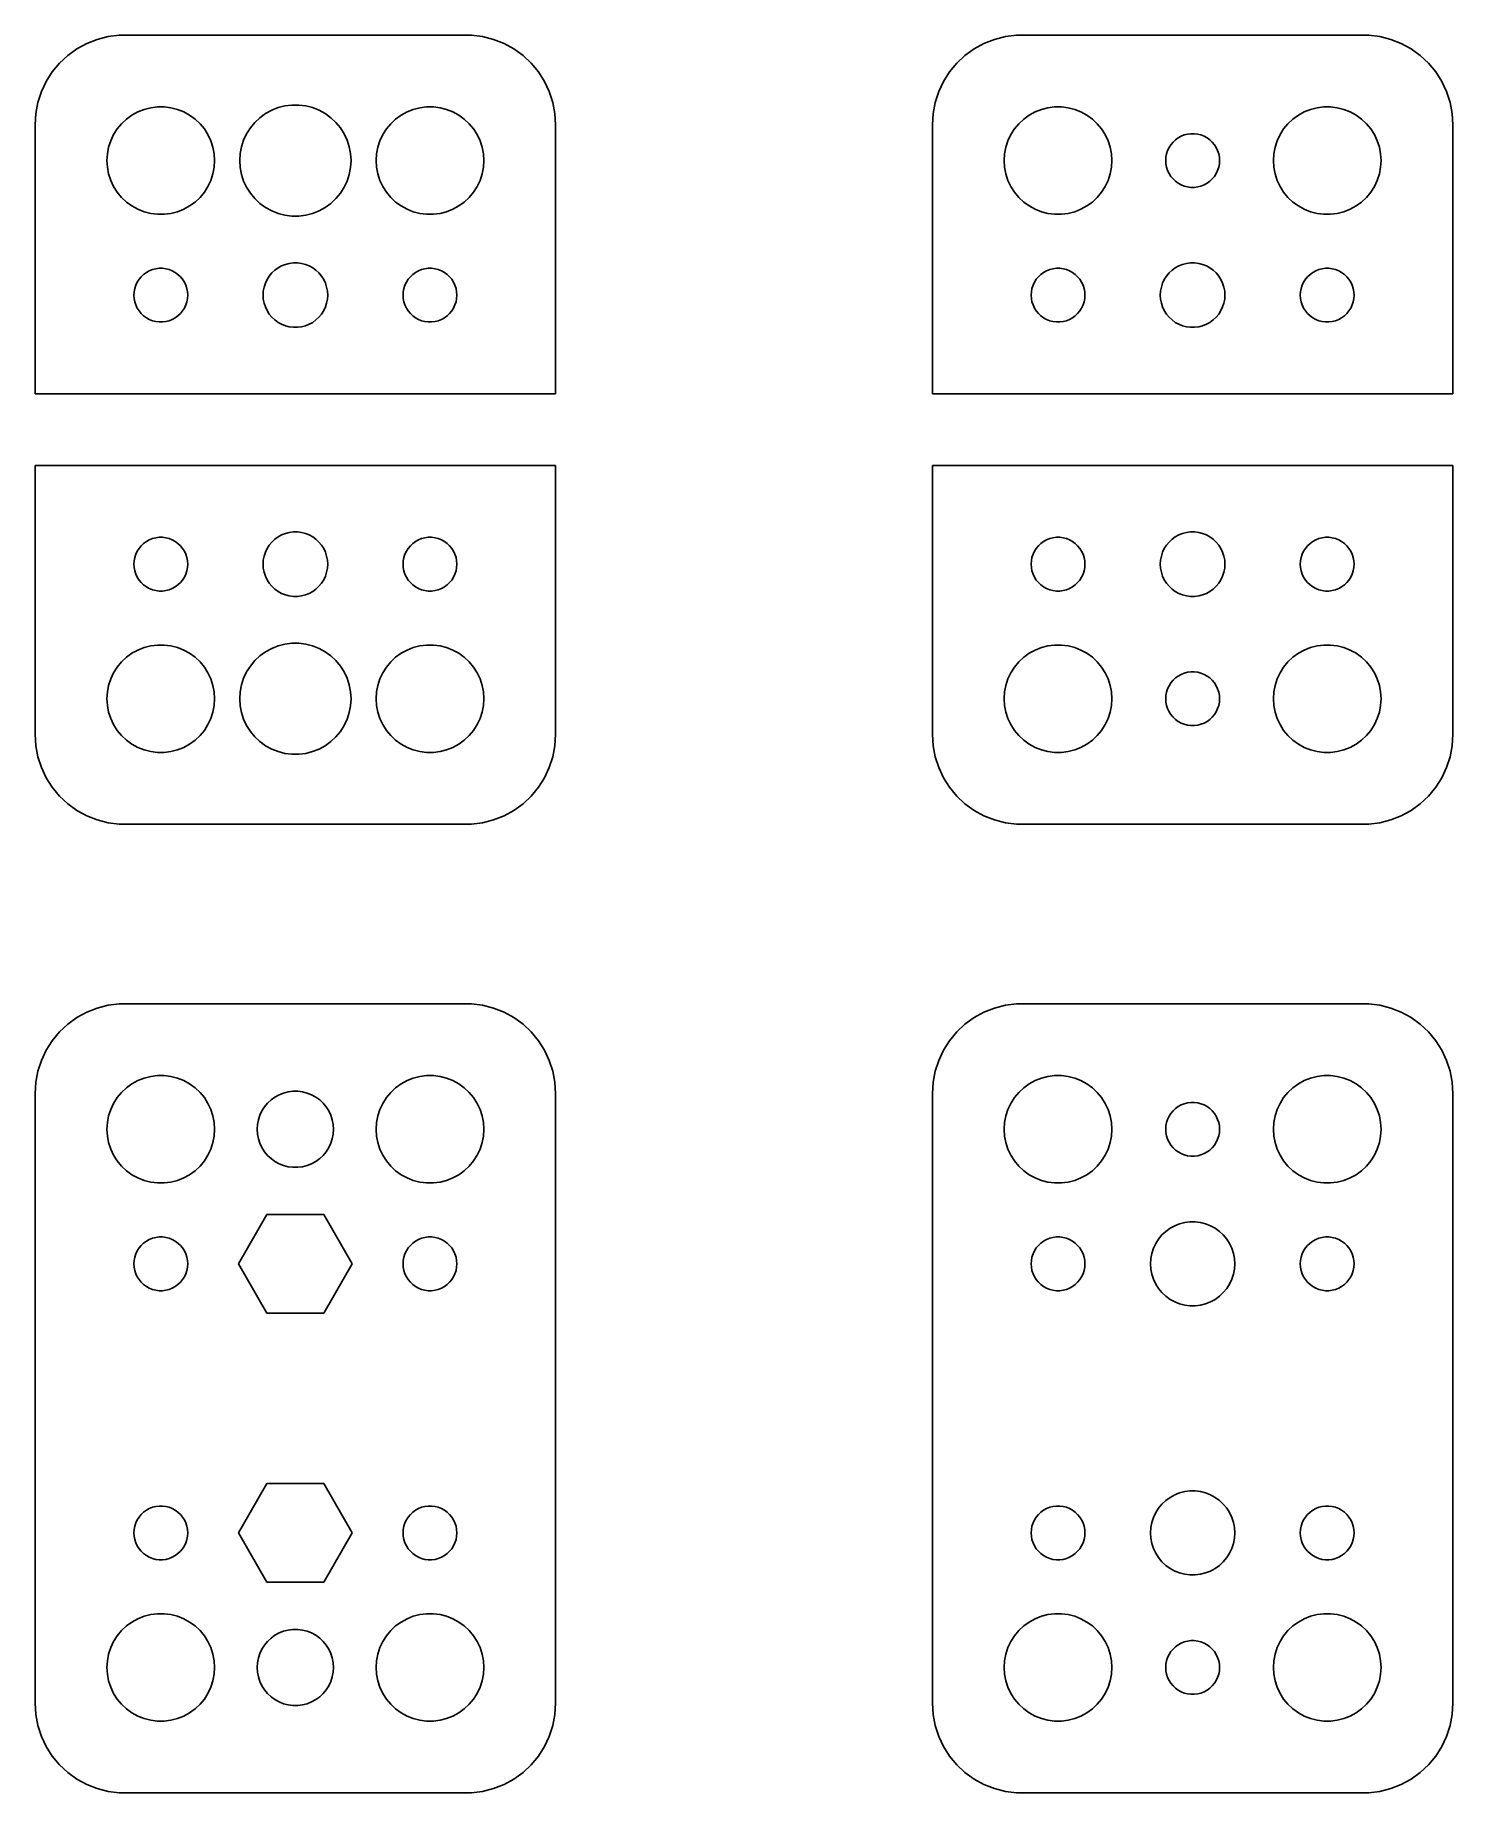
# Model space of a CAD drawing. Header units: metres. Extents: x -14.5 to 64.5, y 32 to 130.
import ezdxf

# ---------------------------------------------------------------- set-up
doc = ezdxf.new("R2010")
doc.units = ezdxf.units.M

msp = doc.modelspace()

# ---------------------------------------------------------------- linework, layer by layer
for p, q in [((-11.6289, 129.524), (-12.1791, 129.222)), ((-11.0451, 129.755), (-11.6289, 129.524)), ((-10.4369, 129.911), (-11.0451, 129.755)), ((-9.81395, 129.99), (-10.4369, 129.911)), ((9.81395, 129.99), (-9.81395, 129.99)), ((10.4369, 129.911), (9.81395, 129.99)), ((11.0451, 129.755), (10.4369, 129.911)), ((11.6289, 129.524), (11.0451, 129.755)), ((12.1791, 129.222), (11.6289, 129.524)), ((38.3711, 129.524), (37.8209, 129.222)), ((38.9549, 129.755), (38.3711, 129.524)), ((39.5631, 129.911), (38.9549, 129.755)), ((40.186, 129.99), (39.5631, 129.911)), ((59.8139, 129.99), (40.186, 129.99)), ((60.4369, 129.911), (59.8139, 129.99)), ((61.0451, 129.755), (60.4369, 129.911)), ((61.6289, 129.524), (61.0451, 129.755)), ((62.1791, 129.222), (61.6289, 129.524)), ((-13.1448, 128.423), (-13.5451, 127.939)), ((-12.6871, 128.853), (-13.1448, 128.423)), ((-12.1791, 129.222), (-12.6871, 128.853)), ((12.6871, 128.853), (12.1791, 129.222)), ((13.1448, 128.423), (12.6871, 128.853)), ((13.5451, 127.939), (13.1448, 128.423)), ((36.8551, 128.423), (36.4549, 127.939)), ((37.3129, 128.853), (36.8551, 128.423)), ((37.8209, 129.222), (37.3129, 128.853)), ((62.6871, 128.853), (62.1791, 129.222)), ((63.1448, 128.423), (62.6871, 128.853)), ((63.5451, 127.939), (63.1448, 128.423)), ((-13.8815, 127.409), (-14.1489, 126.841)), ((-13.5451, 127.939), (-13.8815, 127.409)), ((13.8815, 127.409), (13.5451, 127.939)), ((14.1489, 126.841), (13.8815, 127.409)), ((36.1185, 127.409), (35.8511, 126.841)), ((36.4549, 127.939), (36.1185, 127.409)), ((63.8815, 127.409), (63.5451, 127.939)), ((64.1489, 126.841), (63.8815, 127.409)), ((-14.1489, 126.841), (-14.3429, 126.243)), ((14.3429, 126.243), (14.1489, 126.841)), ((35.8511, 126.841), (35.6571, 126.243)), ((64.3429, 126.243), (64.1489, 126.841)), ((-14.4606, 125.627), (-14.5, 125)), ((-14.3429, 126.243), (-14.4606, 125.627)), ((-9.41226, 125.312), (-9.10747, 125.533)), ((-9.10747, 125.533), (-8.77733, 125.714)), ((-8.77733, 125.714), (-8.42705, 125.853)), ((-8.42705, 125.853), (-8.06213, 125.947)), ((-8.06213, 125.947), (-7.68837, 125.994)), ((-7.68837, 125.994), (-7.31161, 125.994)), ((-7.31161, 125.994), (-6.93785, 125.947)), ((-6.93785, 125.947), (-6.57294, 125.853)), ((-6.57294, 125.853), (-6.22266, 125.714)), ((-6.22266, 125.714), (-5.89252, 125.533)), ((-5.89252, 125.533), (-5.58772, 125.312)), ((-1.97601, 125.389), (-1.66106, 125.617)), ((-1.66106, 125.617), (-1.3199, 125.805)), ((-1.3199, 125.805), (-0.95795, 125.948)), ((-0.95795, 125.948), (-0.58087, 126.045)), ((-0.58087, 126.045), (-0.19464, 126.094)), ((-0.19464, 126.094), (0.19464, 126.094)), ((0.19464, 126.094), (0.58087, 126.045)), ((0.58087, 126.045), (0.95795, 125.948)), ((0.95795, 125.948), (1.3199, 125.805)), ((1.3199, 125.805), (1.66106, 125.617)), ((1.66106, 125.617), (1.97601, 125.389)), ((5.58772, 125.312), (5.89252, 125.533)), ((5.89252, 125.533), (6.22266, 125.714)), ((6.22266, 125.714), (6.57294, 125.853)), ((6.57294, 125.853), (6.93785, 125.947)), ((6.93785, 125.947), (7.31161, 125.994)), ((7.31161, 125.994), (7.68837, 125.994)), ((7.68837, 125.994), (8.06213, 125.947)), ((8.06213, 125.947), (8.42705, 125.853)), ((8.42705, 125.853), (8.77733, 125.714)), ((8.77733, 125.714), (9.10747, 125.533)), ((9.10747, 125.533), (9.41226, 125.312)), ((14.4606, 125.627), (14.3429, 126.243)), ((14.5, 125), (14.4606, 125.627)), ((35.5394, 125.627), (35.5, 125)), ((35.6571, 126.243), (35.5394, 125.627)), ((40.5877, 125.312), (40.8925, 125.533)), ((40.8925, 125.533), (41.2227, 125.714)), ((41.2227, 125.714), (41.5729, 125.853)), ((41.5729, 125.853), (41.9379, 125.947)), ((41.9379, 125.947), (42.3116, 125.994)), ((42.3116, 125.994), (42.6884, 125.994)), ((42.6884, 125.994), (43.0621, 125.947)), ((43.0621, 125.947), (43.427, 125.853)), ((43.427, 125.853), (43.7773, 125.714)), ((43.7773, 125.714), (44.1075, 125.533)), ((44.1075, 125.533), (44.4123, 125.312)), ((55.5877, 125.312), (55.8925, 125.533)), ((55.8925, 125.533), (56.2227, 125.714)), ((56.2227, 125.714), (56.5729, 125.853)), ((56.5729, 125.853), (56.9379, 125.947)), ((56.9379, 125.947), (57.3116, 125.994)), ((57.3116, 125.994), (57.6884, 125.994)), ((57.6884, 125.994), (58.0621, 125.947)), ((58.0621, 125.947), (58.427, 125.853)), ((58.427, 125.853), (58.7773, 125.714)), ((58.7773, 125.714), (59.1075, 125.533)), ((59.1075, 125.533), (59.4123, 125.312)), ((64.4606, 125.627), (64.3429, 126.243)), ((64.5, 125), (64.4606, 125.627)), ((-14.5, 125), (-14.5, 109.994)), ((-10.2893, 124.104), (-10.1289, 124.445)), ((-10.1289, 124.445), (-9.92705, 124.763)), ((-9.92705, 124.763), (-9.6869, 125.054)), ((-9.6869, 125.054), (-9.41226, 125.312)), ((-5.58772, 125.312), (-5.31308, 125.054)), ((-5.31308, 125.054), (-5.07294, 124.763)), ((-5.07294, 124.763), (-4.87108, 124.445)), ((-4.87108, 124.445), (-4.71066, 124.104)), ((-2.88229, 124.141), (-2.71654, 124.493)), ((-2.71654, 124.493), (-2.50795, 124.822)), ((-2.50795, 124.822), (-2.2598, 125.122)), ((-2.2598, 125.122), (-1.97601, 125.389)), ((1.97601, 125.389), (2.2598, 125.122)), ((2.2598, 125.122), (2.50795, 124.822)), ((2.50795, 124.822), (2.71654, 124.493)), ((2.71654, 124.493), (2.88229, 124.141)), ((4.71066, 124.104), (4.87108, 124.445)), ((4.87108, 124.445), (5.07294, 124.763)), ((5.07294, 124.763), (5.31308, 125.054)), ((5.31308, 125.054), (5.58772, 125.312)), ((9.41226, 125.312), (9.6869, 125.054)), ((9.6869, 125.054), (9.92705, 124.763)), ((9.92705, 124.763), (10.1289, 124.445)), ((10.1289, 124.445), (10.2893, 124.104)), ((14.5, 109.994), (14.5, 125)), ((35.5, 125), (35.5, 109.994)), ((39.7107, 124.104), (39.8711, 124.445)), ((39.8711, 124.445), (40.0729, 124.763)), ((40.0729, 124.763), (40.3131, 125.054)), ((40.3131, 125.054), (40.5877, 125.312)), ((44.4123, 125.312), (44.6869, 125.054)), ((44.6869, 125.054), (44.927, 124.763)), ((44.927, 124.763), (45.1289, 124.445)), ((45.1289, 124.445), (45.2893, 124.104)), ((49.5365, 124.427), (49.7189, 124.473)), ((49.7189, 124.473), (49.9058, 124.497)), ((49.9058, 124.497), (50.0942, 124.497)), ((50.0942, 124.497), (50.2811, 124.473)), ((50.2811, 124.473), (50.4635, 124.427)), ((54.7107, 124.104), (54.8711, 124.445)), ((54.8711, 124.445), (55.0729, 124.763)), ((55.0729, 124.763), (55.3131, 125.054)), ((55.3131, 125.054), (55.5877, 125.312)), ((59.4123, 125.312), (59.6869, 125.054)), ((59.6869, 125.054), (59.927, 124.763)), ((59.927, 124.763), (60.1289, 124.445)), ((60.1289, 124.445), (60.2893, 124.104)), ((64.5, 109.994), (64.5, 125)), ((-10.4763, 123.376), (-10.4057, 123.746)), ((-10.4057, 123.746), (-10.2893, 124.104)), ((-4.71066, 124.104), (-4.59424, 123.746)), ((-4.59424, 123.746), (-4.52365, 123.376)), ((-3.07555, 123.389), (-3.00259, 123.771)), ((-3.00259, 123.771), (-2.88229, 124.141)), ((2.88229, 124.141), (3.00259, 123.771)), ((3.00259, 123.771), (3.07555, 123.389)), ((4.52365, 123.376), (4.59424, 123.746)), ((4.59424, 123.746), (4.71066, 124.104)), ((10.2893, 124.104), (10.4057, 123.746)), ((10.4057, 123.746), (10.4763, 123.376)), ((39.5237, 123.376), (39.5942, 123.746)), ((39.5942, 123.746), (39.7107, 124.104)), ((45.2893, 124.104), (45.4057, 123.746)), ((45.4057, 123.746), (45.4763, 123.376)), ((48.5471, 123.373), (48.6053, 123.552)), ((48.6053, 123.552), (48.6855, 123.723)), ((48.6855, 123.723), (48.7865, 123.882)), ((48.7865, 123.882), (48.9065, 124.027)), ((48.9065, 124.027), (49.0439, 124.156)), ((49.0439, 124.156), (49.1963, 124.266)), ((49.1963, 124.266), (49.3613, 124.357)), ((49.3613, 124.357), (49.5365, 124.427)), ((50.4635, 124.427), (50.6387, 124.357)), ((50.6387, 124.357), (50.8037, 124.266)), ((50.8037, 124.266), (50.9561, 124.156)), ((50.9561, 124.156), (51.0934, 124.027)), ((51.0934, 124.027), (51.2135, 123.882)), ((51.2135, 123.882), (51.3145, 123.723)), ((51.3145, 123.723), (51.3947, 123.552)), ((51.3947, 123.552), (51.4529, 123.373)), ((54.5237, 123.376), (54.5942, 123.746)), ((54.5942, 123.746), (54.7107, 124.104)), ((60.2893, 124.104), (60.4057, 123.746)), ((60.4057, 123.746), (60.4763, 123.376)), ((-10.5, 123), (-10.4763, 123.376)), ((-10.4763, 122.624), (-10.5, 123)), ((-10.4057, 122.254), (-10.4763, 122.624)), ((-4.52365, 122.624), (-4.59424, 122.254)), ((-4.52365, 123.376), (-4.5, 123)), ((-4.5, 123), (-4.52365, 122.624)), ((-3.09999, 123), (-3.07555, 123.389)), ((-3.07555, 122.611), (-3.09999, 123)), ((-3.00259, 122.229), (-3.07555, 122.611)), ((3.07555, 122.611), (3.00259, 122.229)), ((3.07555, 123.389), (3.09999, 123)), ((3.09999, 123), (3.07555, 122.611)), ((4.5, 123), (4.52365, 123.376)), ((4.52365, 122.624), (4.5, 123)), ((4.59424, 122.254), (4.52365, 122.624)), ((10.4763, 122.624), (10.4057, 122.254)), ((10.4763, 123.376), (10.5, 123)), ((10.5, 123), (10.4763, 122.624)), ((39.5, 123), (39.5237, 123.376)), ((39.5237, 122.624), (39.5, 123)), ((39.5942, 122.254), (39.5237, 122.624)), ((45.4763, 122.624), (45.4057, 122.254)), ((45.4763, 123.376), (45.5, 123)), ((45.5, 123), (45.4763, 122.624)), ((48.5, 123), (48.5118, 123.188)), ((48.5118, 122.812), (48.5, 123)), ((48.5118, 123.188), (48.5471, 123.373)), ((48.5471, 122.627), (48.5118, 122.812)), ((48.6053, 122.448), (48.5471, 122.627)), ((51.4529, 122.627), (51.3947, 122.448)), ((51.4529, 123.373), (51.4882, 123.188)), ((51.4882, 122.812), (51.4529, 122.627)), ((51.4882, 123.188), (51.5, 123)), ((51.5, 123), (51.4882, 122.812)), ((54.5, 123), (54.5237, 123.376)), ((54.5237, 122.624), (54.5, 123)), ((54.5942, 122.254), (54.5237, 122.624)), ((60.4763, 122.624), (60.4057, 122.254)), ((60.4763, 123.376), (60.5, 123)), ((60.5, 123), (60.4763, 122.624)), ((-10.2893, 121.896), (-10.4057, 122.254)), ((-10.1289, 121.555), (-10.2893, 121.896)), ((-9.92705, 121.237), (-10.1289, 121.555)), ((-4.87108, 121.555), (-5.07294, 121.237)), ((-4.71066, 121.896), (-4.87108, 121.555)), ((-4.59424, 122.254), (-4.71066, 121.896)), ((-2.88229, 121.859), (-3.00259, 122.229)), ((-2.71654, 121.507), (-2.88229, 121.859)), ((-2.50795, 121.178), (-2.71654, 121.507)), ((2.71654, 121.507), (2.50795, 121.178)), ((2.88229, 121.859), (2.71654, 121.507)), ((3.00259, 122.229), (2.88229, 121.859)), ((4.71066, 121.896), (4.59424, 122.254)), ((4.87108, 121.555), (4.71066, 121.896)), ((5.07294, 121.237), (4.87108, 121.555)), ((10.1289, 121.555), (9.92705, 121.237)), ((10.2893, 121.896), (10.1289, 121.555)), ((10.4057, 122.254), (10.2893, 121.896)), ((39.7107, 121.896), (39.5942, 122.254)), ((39.8711, 121.555), (39.7107, 121.896)), ((40.0729, 121.237), (39.8711, 121.555)), ((45.1289, 121.555), (44.927, 121.237)), ((45.2893, 121.896), (45.1289, 121.555)), ((45.4057, 122.254), (45.2893, 121.896)), ((48.6855, 122.277), (48.6053, 122.448)), ((48.7865, 122.118), (48.6855, 122.277)), ((48.9065, 121.973), (48.7865, 122.118)), ((49.0439, 121.844), (48.9065, 121.973)), ((49.1963, 121.734), (49.0439, 121.844)), ((49.3613, 121.643), (49.1963, 121.734)), ((49.5365, 121.573), (49.3613, 121.643)), ((49.7189, 121.527), (49.5365, 121.573)), ((49.9058, 121.503), (49.7189, 121.527)), ((50.0942, 121.503), (49.9058, 121.503)), ((50.2811, 121.527), (50.0942, 121.503)), ((50.4635, 121.573), (50.2811, 121.527)), ((50.6387, 121.643), (50.4635, 121.573)), ((50.8037, 121.734), (50.6387, 121.643)), ((50.9561, 121.844), (50.8037, 121.734)), ((51.0934, 121.973), (50.9561, 121.844)), ((51.2135, 122.118), (51.0934, 121.973)), ((51.3145, 122.277), (51.2135, 122.118)), ((51.3947, 122.448), (51.3145, 122.277)), ((54.7107, 121.896), (54.5942, 122.254)), ((54.8711, 121.555), (54.7107, 121.896)), ((55.0729, 121.237), (54.8711, 121.555)), ((60.1289, 121.555), (59.927, 121.237)), ((60.2893, 121.896), (60.1289, 121.555)), ((60.4057, 122.254), (60.2893, 121.896)), ((-9.6869, 120.946), (-9.92705, 121.237)), ((-9.41226, 120.688), (-9.6869, 120.946)), ((-9.10747, 120.467), (-9.41226, 120.688)), ((-5.58772, 120.688), (-5.89252, 120.467)), ((-5.31308, 120.946), (-5.58772, 120.688)), ((-5.07294, 121.237), (-5.31308, 120.946)), ((-2.2598, 120.878), (-2.50795, 121.178)), ((-1.97601, 120.611), (-2.2598, 120.878)), ((-1.66106, 120.383), (-1.97601, 120.611)), ((1.97601, 120.611), (1.66106, 120.383)), ((2.2598, 120.878), (1.97601, 120.611)), ((2.50795, 121.178), (2.2598, 120.878)), ((5.31308, 120.946), (5.07294, 121.237)), ((5.58772, 120.688), (5.31308, 120.946)), ((5.89252, 120.467), (5.58772, 120.688)), ((9.41226, 120.688), (9.10747, 120.467)), ((9.6869, 120.946), (9.41226, 120.688)), ((9.92705, 121.237), (9.6869, 120.946)), ((40.3131, 120.946), (40.0729, 121.237)), ((40.5877, 120.688), (40.3131, 120.946)), ((40.8925, 120.467), (40.5877, 120.688)), ((44.4123, 120.688), (44.1075, 120.467)), ((44.6869, 120.946), (44.4123, 120.688)), ((44.927, 121.237), (44.6869, 120.946)), ((55.3131, 120.946), (55.0729, 121.237)), ((55.5877, 120.688), (55.3131, 120.946)), ((55.8925, 120.467), (55.5877, 120.688)), ((59.4123, 120.688), (59.1075, 120.467)), ((59.6869, 120.946), (59.4123, 120.688)), ((59.927, 121.237), (59.6869, 120.946)), ((-8.77733, 120.286), (-9.10747, 120.467)), ((-8.42705, 120.147), (-8.77733, 120.286)), ((-8.06213, 120.053), (-8.42705, 120.147)), ((-7.68837, 120.006), (-8.06213, 120.053)), ((-7.31161, 120.006), (-7.68837, 120.006)), ((-6.93785, 120.053), (-7.31161, 120.006)), ((-6.57294, 120.147), (-6.93785, 120.053)), ((-6.22266, 120.286), (-6.57294, 120.147)), ((-5.89252, 120.467), (-6.22266, 120.286)), ((-1.3199, 120.195), (-1.66106, 120.383)), ((-0.95795, 120.052), (-1.3199, 120.195)), ((-0.58087, 119.955), (-0.95795, 120.052)), ((-0.19464, 119.906), (-0.58087, 119.955)), ((0.19464, 119.906), (-0.19464, 119.906)), ((0.58087, 119.955), (0.19464, 119.906)), ((0.95795, 120.052), (0.58087, 119.955)), ((1.3199, 120.195), (0.95795, 120.052)), ((1.66106, 120.383), (1.3199, 120.195)), ((6.22266, 120.286), (5.89252, 120.467)), ((6.57294, 120.147), (6.22266, 120.286)), ((6.93785, 120.053), (6.57294, 120.147)), ((7.31161, 120.006), (6.93785, 120.053)), ((7.68837, 120.006), (7.31161, 120.006)), ((8.06213, 120.053), (7.68837, 120.006)), ((8.42705, 120.147), (8.06213, 120.053)), ((8.77733, 120.286), (8.42705, 120.147)), ((9.10747, 120.467), (8.77733, 120.286)), ((41.2227, 120.286), (40.8925, 120.467)), ((41.5729, 120.147), (41.2227, 120.286)), ((41.9379, 120.053), (41.5729, 120.147)), ((42.3116, 120.006), (41.9379, 120.053)), ((42.6884, 120.006), (42.3116, 120.006)), ((43.0621, 120.053), (42.6884, 120.006)), ((43.427, 120.147), (43.0621, 120.053)), ((43.7773, 120.286), (43.427, 120.147)), ((44.1075, 120.467), (43.7773, 120.286)), ((56.2227, 120.286), (55.8925, 120.467)), ((56.5729, 120.147), (56.2227, 120.286)), ((56.9379, 120.053), (56.5729, 120.147)), ((57.3116, 120.006), (56.9379, 120.053)), ((57.6884, 120.006), (57.3116, 120.006)), ((58.0621, 120.053), (57.6884, 120.006)), ((58.427, 120.147), (58.0621, 120.053)), ((58.7773, 120.286), (58.427, 120.147)), ((59.1075, 120.467), (58.7773, 120.286)), ((-8.59344, 116.527), (-8.45613, 116.656)), ((-8.45613, 116.656), (-8.30373, 116.766)), ((-8.30373, 116.766), (-8.13866, 116.857)), ((-8.13866, 116.857), (-7.96352, 116.927)), ((-7.96352, 116.927), (-7.78107, 116.973)), ((-7.78107, 116.973), (-7.59418, 116.997)), ((-7.59418, 116.997), (-7.40581, 116.997)), ((-7.40581, 116.997), (-7.21892, 116.973)), ((-7.21892, 116.973), (-7.03647, 116.927)), ((-7.03647, 116.927), (-6.86133, 116.857)), ((-6.86133, 116.857), (-6.69626, 116.766)), ((-6.69626, 116.766), (-6.54385, 116.656)), ((-6.54385, 116.656), (-6.40654, 116.527)), ((-1.45622, 116.558), (-1.31213, 116.732)), ((-1.31213, 116.732), (-1.14735, 116.887)), ((-1.14735, 116.887), (-0.96448, 117.02)), ((-0.96448, 117.02), (-0.76639, 117.129)), ((-0.76639, 117.129), (-0.55623, 117.212)), ((-0.55623, 117.212), (-0.33728, 117.268)), ((-0.33728, 117.268), (-0.11302, 117.296)), ((-0.11302, 117.296), (0.11302, 117.296)), ((0.11302, 117.296), (0.33728, 117.268)), ((0.33728, 117.268), (0.55623, 117.212)), ((0.55623, 117.212), (0.76639, 117.129)), ((0.76639, 117.129), (0.96448, 117.02)), ((0.96448, 117.02), (1.14735, 116.887)), ((1.14735, 116.887), (1.31213, 116.732)), ((1.31213, 116.732), (1.45622, 116.558)), ((6.40654, 116.527), (6.54385, 116.656)), ((6.54385, 116.656), (6.69626, 116.766)), ((6.69626, 116.766), (6.86133, 116.857)), ((6.86133, 116.857), (7.03647, 116.927)), ((7.03647, 116.927), (7.21892, 116.973)), ((7.21892, 116.973), (7.40581, 116.997)), ((7.40581, 116.997), (7.59418, 116.997)), ((7.59418, 116.997), (7.78107, 116.973)), ((7.78107, 116.973), (7.96352, 116.927)), ((7.96352, 116.927), (8.13866, 116.857)), ((8.13866, 116.857), (8.30373, 116.766)), ((8.30373, 116.766), (8.45613, 116.656)), ((8.45613, 116.656), (8.59344, 116.527)), ((41.4065, 116.527), (41.5439, 116.656)), ((41.5439, 116.656), (41.6963, 116.766)), ((41.6963, 116.766), (41.8613, 116.857)), ((41.8613, 116.857), (42.0365, 116.927)), ((42.0365, 116.927), (42.2189, 116.973)), ((42.2189, 116.973), (42.4058, 116.997)), ((42.4058, 116.997), (42.5942, 116.997)), ((42.5942, 116.997), (42.7811, 116.973)), ((42.7811, 116.973), (42.9635, 116.927)), ((42.9635, 116.927), (43.1387, 116.857)), ((43.1387, 116.857), (43.3037, 116.766)), ((43.3037, 116.766), (43.4561, 116.656)), ((43.4561, 116.656), (43.5934, 116.527)), ((48.5438, 116.558), (48.6879, 116.732)), ((48.6879, 116.732), (48.8526, 116.887)), ((48.8526, 116.887), (49.0355, 117.02)), ((49.0355, 117.02), (49.2336, 117.129)), ((49.2336, 117.129), (49.4438, 117.212)), ((49.4438, 117.212), (49.6627, 117.268)), ((49.6627, 117.268), (49.887, 117.296)), ((49.887, 117.296), (50.113, 117.296)), ((50.113, 117.296), (50.3373, 117.268)), ((50.3373, 117.268), (50.5562, 117.212)), ((50.5562, 117.212), (50.7664, 117.129)), ((50.7664, 117.129), (50.9645, 117.02)), ((50.9645, 117.02), (51.1474, 116.887)), ((51.1474, 116.887), (51.3121, 116.732)), ((51.3121, 116.732), (51.4562, 116.558)), ((56.4065, 116.527), (56.5439, 116.656)), ((56.5439, 116.656), (56.6963, 116.766)), ((56.6963, 116.766), (56.8613, 116.857)), ((56.8613, 116.857), (57.0365, 116.927)), ((57.0365, 116.927), (57.2189, 116.973)), ((57.2189, 116.973), (57.4058, 116.997)), ((57.4058, 116.997), (57.5942, 116.997)), ((57.5942, 116.997), (57.7811, 116.973)), ((57.7811, 116.973), (57.9635, 116.927)), ((57.9635, 116.927), (58.1387, 116.857)), ((58.1387, 116.857), (58.3037, 116.766)), ((58.3037, 116.766), (58.4561, 116.656)), ((58.4561, 116.656), (58.5934, 116.527)), ((-9, 115.5), (-8.98816, 115.688)), ((-8.98816, 115.688), (-8.95287, 115.873)), ((-8.95287, 115.873), (-8.89465, 116.052)), ((-8.89465, 116.052), (-8.81445, 116.223)), ((-8.81445, 116.223), (-8.71352, 116.382)), ((-8.71352, 116.382), (-8.59344, 116.527)), ((-6.40654, 116.527), (-6.28647, 116.382)), ((-6.28647, 116.382), (-6.18553, 116.223)), ((-6.18553, 116.223), (-6.10533, 116.052)), ((-6.10533, 116.052), (-6.04712, 115.873)), ((-6.04712, 115.873), (-6.01183, 115.688)), ((-6.01183, 115.688), (-6, 115.5)), ((-1.79999, 115.5), (-1.7858, 115.726)), ((-1.7858, 115.726), (-1.74344, 115.948)), ((-1.74344, 115.948), (-1.67358, 116.163)), ((-1.67358, 116.163), (-1.57735, 116.367)), ((-1.57735, 116.367), (-1.45622, 116.558)), ((1.45622, 116.558), (1.57735, 116.367)), ((1.57735, 116.367), (1.67358, 116.163)), ((1.67358, 116.163), (1.74344, 115.948)), ((1.74344, 115.948), (1.7858, 115.726)), ((1.7858, 115.726), (1.79999, 115.5)), ((6, 115.5), (6.01183, 115.688)), ((6.01183, 115.688), (6.04712, 115.873)), ((6.04712, 115.873), (6.10533, 116.052)), ((6.10533, 116.052), (6.18553, 116.223)), ((6.18553, 116.223), (6.28647, 116.382)), ((6.28647, 116.382), (6.40654, 116.527)), ((8.59344, 116.527), (8.71352, 116.382)), ((8.71352, 116.382), (8.81445, 116.223)), ((8.81445, 116.223), (8.89465, 116.052)), ((8.89465, 116.052), (8.95287, 115.873)), ((8.95287, 115.873), (8.98816, 115.688)), ((8.98816, 115.688), (9, 115.5)), ((41, 115.5), (41.0118, 115.688)), ((41.0118, 115.688), (41.0471, 115.873)), ((41.0471, 115.873), (41.1053, 116.052)), ((41.1053, 116.052), (41.1855, 116.223)), ((41.1855, 116.223), (41.2865, 116.382)), ((41.2865, 116.382), (41.4065, 116.527)), ((43.5934, 116.527), (43.7135, 116.382)), ((43.7135, 116.382), (43.8145, 116.223)), ((43.8145, 116.223), (43.8947, 116.052)), ((43.8947, 116.052), (43.9529, 115.873)), ((43.9529, 115.873), (43.9882, 115.688)), ((43.9882, 115.688), (44, 115.5)), ((48.2, 115.5), (48.2142, 115.726)), ((48.2142, 115.726), (48.2565, 115.948)), ((48.2565, 115.948), (48.3264, 116.163)), ((48.3264, 116.163), (48.4226, 116.367)), ((48.4226, 116.367), (48.5438, 116.558)), ((51.4562, 116.558), (51.5773, 116.367)), ((51.5773, 116.367), (51.6736, 116.163)), ((51.6736, 116.163), (51.7434, 115.948)), ((51.7434, 115.948), (51.7858, 115.726)), ((51.7858, 115.726), (51.8, 115.5)), ((56, 115.5), (56.0118, 115.688)), ((56.0118, 115.688), (56.0471, 115.873)), ((56.0471, 115.873), (56.1053, 116.052)), ((56.1053, 116.052), (56.1855, 116.223)), ((56.1855, 116.223), (56.2865, 116.382)), ((56.2865, 116.382), (56.4065, 116.527)), ((58.5934, 116.527), (58.7135, 116.382)), ((58.7135, 116.382), (58.8145, 116.223)), ((58.8145, 116.223), (58.8947, 116.052)), ((58.8947, 116.052), (58.9529, 115.873)), ((58.9529, 115.873), (58.9882, 115.688)), ((58.9882, 115.688), (59, 115.5)), ((-8.98816, 115.312), (-9, 115.5)), ((-8.95287, 115.127), (-8.98816, 115.312)), ((-8.89465, 114.948), (-8.95287, 115.127)), ((-8.81445, 114.777), (-8.89465, 114.948)), ((-8.71352, 114.618), (-8.81445, 114.777)), ((-6.18553, 114.777), (-6.28647, 114.618)), ((-6.10533, 114.948), (-6.18553, 114.777)), ((-6.04712, 115.127), (-6.10533, 114.948)), ((-6.01183, 115.312), (-6.04712, 115.127)), ((-6, 115.5), (-6.01183, 115.312)), ((-1.7858, 115.274), (-1.79999, 115.5)), ((-1.74344, 115.052), (-1.7858, 115.274)), ((-1.67358, 114.837), (-1.74344, 115.052)), ((-1.57735, 114.633), (-1.67358, 114.837)), ((1.67358, 114.837), (1.57735, 114.633)), ((1.74344, 115.052), (1.67358, 114.837)), ((1.7858, 115.274), (1.74344, 115.052)), ((1.79999, 115.5), (1.7858, 115.274)), ((6.01183, 115.312), (6, 115.5)), ((6.04712, 115.127), (6.01183, 115.312)), ((6.10533, 114.948), (6.04712, 115.127)), ((6.18553, 114.777), (6.10533, 114.948)), ((6.28647, 114.618), (6.18553, 114.777)), ((8.81445, 114.777), (8.71352, 114.618)), ((8.89465, 114.948), (8.81445, 114.777)), ((8.95287, 115.127), (8.89465, 114.948)), ((8.98816, 115.312), (8.95287, 115.127)), ((9, 115.5), (8.98816, 115.312)), ((41.0118, 115.312), (41, 115.5)), ((41.0471, 115.127), (41.0118, 115.312)), ((41.1053, 114.948), (41.0471, 115.127)), ((41.1855, 114.777), (41.1053, 114.948)), ((41.2865, 114.618), (41.1855, 114.777)), ((43.8145, 114.777), (43.7135, 114.618)), ((43.8947, 114.948), (43.8145, 114.777)), ((43.9529, 115.127), (43.8947, 114.948)), ((43.9882, 115.312), (43.9529, 115.127)), ((44, 115.5), (43.9882, 115.312)), ((48.2142, 115.274), (48.2, 115.5)), ((48.2565, 115.052), (48.2142, 115.274)), ((48.3264, 114.837), (48.2565, 115.052)), ((48.4226, 114.633), (48.3264, 114.837)), ((51.6736, 114.837), (51.5773, 114.633)), ((51.7434, 115.052), (51.6736, 114.837)), ((51.7858, 115.274), (51.7434, 115.052)), ((51.8, 115.5), (51.7858, 115.274)), ((56.0118, 115.312), (56, 115.5)), ((56.0471, 115.127), (56.0118, 115.312)), ((56.1053, 114.948), (56.0471, 115.127)), ((56.1855, 114.777), (56.1053, 114.948)), ((56.2865, 114.618), (56.1855, 114.777)), ((58.8145, 114.777), (58.7135, 114.618)), ((58.8947, 114.948), (58.8145, 114.777)), ((58.9529, 115.127), (58.8947, 114.948)), ((58.9882, 115.312), (58.9529, 115.127)), ((59, 115.5), (58.9882, 115.312)), ((-8.59344, 114.473), (-8.71352, 114.618)), ((-8.45613, 114.344), (-8.59344, 114.473)), ((-8.30373, 114.234), (-8.45613, 114.344)), ((-8.13866, 114.143), (-8.30373, 114.234)), ((-7.96352, 114.073), (-8.13866, 114.143)), ((-7.78107, 114.027), (-7.96352, 114.073)), ((-7.59418, 114.003), (-7.78107, 114.027)), ((-7.40581, 114.003), (-7.59418, 114.003)), ((-7.21892, 114.027), (-7.40581, 114.003)), ((-7.03647, 114.073), (-7.21892, 114.027)), ((-6.86133, 114.143), (-7.03647, 114.073)), ((-6.69626, 114.234), (-6.86133, 114.143)), ((-6.54385, 114.344), (-6.69626, 114.234)), ((-6.40654, 114.473), (-6.54385, 114.344)), ((-6.28647, 114.618), (-6.40654, 114.473)), ((-1.45622, 114.442), (-1.57735, 114.633)), ((-1.31213, 114.268), (-1.45622, 114.442)), ((-1.14735, 114.113), (-1.31213, 114.268)), ((-0.96448, 113.98), (-1.14735, 114.113)), ((-0.76639, 113.871), (-0.96448, 113.98)), ((-0.55623, 113.788), (-0.76639, 113.871)), ((-0.33728, 113.732), (-0.55623, 113.788)), ((-0.11302, 113.704), (-0.33728, 113.732)), ((0.11302, 113.704), (-0.11302, 113.704)), ((0.33728, 113.732), (0.11302, 113.704)), ((0.55623, 113.788), (0.33728, 113.732)), ((0.76639, 113.871), (0.55623, 113.788)), ((0.96448, 113.98), (0.76639, 113.871)), ((1.14735, 114.113), (0.96448, 113.98)), ((1.31213, 114.268), (1.14735, 114.113)), ((1.45622, 114.442), (1.31213, 114.268)), ((1.57735, 114.633), (1.45622, 114.442)), ((6.40654, 114.473), (6.28647, 114.618)), ((6.54385, 114.344), (6.40654, 114.473)), ((6.69626, 114.234), (6.54385, 114.344)), ((6.86133, 114.143), (6.69626, 114.234)), ((7.03647, 114.073), (6.86133, 114.143)), ((7.21892, 114.027), (7.03647, 114.073)), ((7.40581, 114.003), (7.21892, 114.027)), ((7.59418, 114.003), (7.40581, 114.003)), ((7.78107, 114.027), (7.59418, 114.003)), ((7.96352, 114.073), (7.78107, 114.027)), ((8.13866, 114.143), (7.96352, 114.073)), ((8.30373, 114.234), (8.13866, 114.143)), ((8.45613, 114.344), (8.30373, 114.234)), ((8.59344, 114.473), (8.45613, 114.344)), ((8.71352, 114.618), (8.59344, 114.473)), ((41.4065, 114.473), (41.2865, 114.618)), ((41.5439, 114.344), (41.4065, 114.473)), ((41.6963, 114.234), (41.5439, 114.344)), ((41.8613, 114.143), (41.6963, 114.234)), ((42.0365, 114.073), (41.8613, 114.143)), ((42.2189, 114.027), (42.0365, 114.073)), ((42.4058, 114.003), (42.2189, 114.027)), ((42.5942, 114.003), (42.4058, 114.003)), ((42.7811, 114.027), (42.5942, 114.003)), ((42.9635, 114.073), (42.7811, 114.027)), ((43.1387, 114.143), (42.9635, 114.073)), ((43.3037, 114.234), (43.1387, 114.143)), ((43.4561, 114.344), (43.3037, 114.234)), ((43.5934, 114.473), (43.4561, 114.344)), ((43.7135, 114.618), (43.5934, 114.473)), ((48.5438, 114.442), (48.4226, 114.633)), ((48.6879, 114.268), (48.5438, 114.442)), ((48.8526, 114.113), (48.6879, 114.268)), ((49.0355, 113.98), (48.8526, 114.113)), ((49.2336, 113.871), (49.0355, 113.98)), ((49.4438, 113.788), (49.2336, 113.871)), ((49.6627, 113.732), (49.4438, 113.788)), ((49.887, 113.704), (49.6627, 113.732)), ((50.113, 113.704), (49.887, 113.704)), ((50.3373, 113.732), (50.113, 113.704)), ((50.5562, 113.788), (50.3373, 113.732)), ((50.7664, 113.871), (50.5562, 113.788)), ((50.9645, 113.98), (50.7664, 113.871)), ((51.1474, 114.113), (50.9645, 113.98)), ((51.3121, 114.268), (51.1474, 114.113)), ((51.4562, 114.442), (51.3121, 114.268)), ((51.5773, 114.633), (51.4562, 114.442)), ((56.4065, 114.473), (56.2865, 114.618)), ((56.5439, 114.344), (56.4065, 114.473)), ((56.6963, 114.234), (56.5439, 114.344)), ((56.8613, 114.143), (56.6963, 114.234)), ((57.0365, 114.073), (56.8613, 114.143)), ((57.2189, 114.027), (57.0365, 114.073)), ((57.4058, 114.003), (57.2189, 114.027)), ((57.5942, 114.003), (57.4058, 114.003)), ((57.7811, 114.027), (57.5942, 114.003)), ((57.9635, 114.073), (57.7811, 114.027)), ((58.1387, 114.143), (57.9635, 114.073)), ((58.3037, 114.234), (58.1387, 114.143)), ((58.4561, 114.344), (58.3037, 114.234)), ((58.5934, 114.473), (58.4561, 114.344)), ((58.7135, 114.618), (58.5934, 114.473)), ((-14.5, 109.994), (14.5, 109.994)), ((35.5, 109.994), (64.5, 109.994)), ((14.5, 106.006), (-14.5, 106.006)), ((-14.5, 106.006), (-14.5, 91)), ((14.5, 91), (14.5, 106.006)), ((64.5, 106.006), (35.5, 106.006)), ((35.5, 106.006), (35.5, 91)), ((64.5, 91), (64.5, 106.006)), ((-8.13866, 101.857), (-7.96352, 101.927)), ((-7.96352, 101.927), (-7.78107, 101.973)), ((-7.78107, 101.973), (-7.59418, 101.997)), ((-7.59418, 101.997), (-7.40581, 101.997)), ((-7.40581, 101.997), (-7.21892, 101.973)), ((-7.21892, 101.973), (-7.03647, 101.927)), ((-7.03647, 101.927), (-6.86133, 101.857)), ((-1.14735, 101.887), (-0.96448, 102.02)), ((-0.96448, 102.02), (-0.76639, 102.129)), ((-0.76639, 102.129), (-0.55623, 102.212)), ((-0.55623, 102.212), (-0.33728, 102.268)), ((-0.33728, 102.268), (-0.11302, 102.296)), ((-0.11302, 102.296), (0.11302, 102.296)), ((0.11302, 102.296), (0.33728, 102.268)), ((0.33728, 102.268), (0.55623, 102.212)), ((0.55623, 102.212), (0.76639, 102.129)), ((0.76639, 102.129), (0.96448, 102.02)), ((0.96448, 102.02), (1.14735, 101.887)), ((6.86133, 101.857), (7.03647, 101.927)), ((7.03647, 101.927), (7.21892, 101.973)), ((7.21892, 101.973), (7.40581, 101.997)), ((7.40581, 101.997), (7.59418, 101.997)), ((7.59418, 101.997), (7.78107, 101.973)), ((7.78107, 101.973), (7.96352, 101.927)), ((7.96352, 101.927), (8.13866, 101.857)), ((41.8613, 101.857), (42.0365, 101.927)), ((42.0365, 101.927), (42.2189, 101.973)), ((42.2189, 101.973), (42.4058, 101.997)), ((42.4058, 101.997), (42.5942, 101.997)), ((42.5942, 101.997), (42.7811, 101.973)), ((42.7811, 101.973), (42.9635, 101.927)), ((42.9635, 101.927), (43.1387, 101.857)), ((48.8526, 101.887), (49.0355, 102.02)), ((49.0355, 102.02), (49.2336, 102.129)), ((49.2336, 102.129), (49.4438, 102.212)), ((49.4438, 102.212), (49.6627, 102.268)), ((49.6627, 102.268), (49.887, 102.296)), ((49.887, 102.296), (50.113, 102.296)), ((50.113, 102.296), (50.3373, 102.268)), ((50.3373, 102.268), (50.5562, 102.212)), ((50.5562, 102.212), (50.7664, 102.129)), ((50.7664, 102.129), (50.9645, 102.02)), ((50.9645, 102.02), (51.1474, 101.887)), ((56.8613, 101.857), (57.0365, 101.927)), ((57.0365, 101.927), (57.2189, 101.973)), ((57.2189, 101.973), (57.4058, 101.997)), ((57.4058, 101.997), (57.5942, 101.997)), ((57.5942, 101.997), (57.7811, 101.973)), ((57.7811, 101.973), (57.9635, 101.927)), ((57.9635, 101.927), (58.1387, 101.857)), ((-8.95287, 100.873), (-8.89465, 101.052)), ((-8.89465, 101.052), (-8.81445, 101.223)), ((-8.81445, 101.223), (-8.71352, 101.382)), ((-8.71352, 101.382), (-8.59344, 101.527)), ((-8.59344, 101.527), (-8.45613, 101.656)), ((-8.45613, 101.656), (-8.30373, 101.766)), ((-8.30373, 101.766), (-8.13866, 101.857)), ((-6.86133, 101.857), (-6.69626, 101.766)), ((-6.69626, 101.766), (-6.54385, 101.656)), ((-6.54385, 101.656), (-6.40654, 101.527)), ((-6.40654, 101.527), (-6.28647, 101.382)), ((-6.28647, 101.382), (-6.18553, 101.223)), ((-6.18553, 101.223), (-6.10533, 101.052)), ((-6.10533, 101.052), (-6.04712, 100.873)), ((-1.7858, 100.726), (-1.74344, 100.948)), ((-1.74344, 100.948), (-1.67358, 101.163)), ((-1.67358, 101.163), (-1.57735, 101.367)), ((-1.57735, 101.367), (-1.45622, 101.558)), ((-1.45622, 101.558), (-1.31213, 101.732)), ((-1.31213, 101.732), (-1.14735, 101.887)), ((1.14735, 101.887), (1.31213, 101.732)), ((1.31213, 101.732), (1.45622, 101.558)), ((1.45622, 101.558), (1.57735, 101.367)), ((1.57735, 101.367), (1.67358, 101.163)), ((1.67358, 101.163), (1.74344, 100.948)), ((1.74344, 100.948), (1.7858, 100.726)), ((6.04712, 100.873), (6.10533, 101.052)), ((6.10533, 101.052), (6.18553, 101.223)), ((6.18553, 101.223), (6.28647, 101.382)), ((6.28647, 101.382), (6.40654, 101.527)), ((6.40654, 101.527), (6.54385, 101.656)), ((6.54385, 101.656), (6.69626, 101.766)), ((6.69626, 101.766), (6.86133, 101.857)), ((8.13866, 101.857), (8.30373, 101.766)), ((8.30373, 101.766), (8.45613, 101.656)), ((8.45613, 101.656), (8.59344, 101.527)), ((8.59344, 101.527), (8.71352, 101.382)), ((8.71352, 101.382), (8.81445, 101.223)), ((8.81445, 101.223), (8.89465, 101.052)), ((8.89465, 101.052), (8.95287, 100.873)), ((41.0471, 100.873), (41.1053, 101.052)), ((41.1053, 101.052), (41.1855, 101.223)), ((41.1855, 101.223), (41.2865, 101.382)), ((41.2865, 101.382), (41.4065, 101.527)), ((41.4065, 101.527), (41.5439, 101.656)), ((41.5439, 101.656), (41.6963, 101.766)), ((41.6963, 101.766), (41.8613, 101.857)), ((43.1387, 101.857), (43.3037, 101.766)), ((43.3037, 101.766), (43.4561, 101.656)), ((43.4561, 101.656), (43.5934, 101.527)), ((43.5934, 101.527), (43.7135, 101.382)), ((43.7135, 101.382), (43.8145, 101.223)), ((43.8145, 101.223), (43.8947, 101.052)), ((43.8947, 101.052), (43.9529, 100.873)), ((48.2142, 100.726), (48.2565, 100.948)), ((48.2565, 100.948), (48.3264, 101.163)), ((48.3264, 101.163), (48.4226, 101.367)), ((48.4226, 101.367), (48.5438, 101.558)), ((48.5438, 101.558), (48.6879, 101.732)), ((48.6879, 101.732), (48.8526, 101.887)), ((51.1474, 101.887), (51.3121, 101.732)), ((51.3121, 101.732), (51.4562, 101.558)), ((51.4562, 101.558), (51.5773, 101.367)), ((51.5773, 101.367), (51.6736, 101.163)), ((51.6736, 101.163), (51.7434, 100.948)), ((51.7434, 100.948), (51.7858, 100.726)), ((56.0471, 100.873), (56.1053, 101.052)), ((56.1053, 101.052), (56.1855, 101.223)), ((56.1855, 101.223), (56.2865, 101.382)), ((56.2865, 101.382), (56.4065, 101.527)), ((56.4065, 101.527), (56.5439, 101.656)), ((56.5439, 101.656), (56.6963, 101.766)), ((56.6963, 101.766), (56.8613, 101.857)), ((58.1387, 101.857), (58.3037, 101.766)), ((58.3037, 101.766), (58.4561, 101.656)), ((58.4561, 101.656), (58.5934, 101.527)), ((58.5934, 101.527), (58.7135, 101.382)), ((58.7135, 101.382), (58.8145, 101.223)), ((58.8145, 101.223), (58.8947, 101.052)), ((58.8947, 101.052), (58.9529, 100.873)), ((-9, 100.5), (-8.98816, 100.688)), ((-8.98816, 100.312), (-9, 100.5)), ((-8.98816, 100.688), (-8.95287, 100.873)), ((-8.95287, 100.127), (-8.98816, 100.312)), ((-8.89465, 99.9478), (-8.95287, 100.127)), ((-8.81445, 99.7774), (-8.89465, 99.9478)), ((-6.10533, 99.9478), (-6.18553, 99.7774)), ((-6.04712, 100.127), (-6.10533, 99.9478)), ((-6.04712, 100.873), (-6.01183, 100.688)), ((-6.01183, 100.312), (-6.04712, 100.127)), ((-6.01183, 100.688), (-6, 100.5)), ((-6, 100.5), (-6.01183, 100.312)), ((-1.79999, 100.5), (-1.7858, 100.726)), ((-1.7858, 100.274), (-1.79999, 100.5)), ((-1.74344, 100.052), (-1.7858, 100.274)), ((-1.67358, 99.8374), (-1.74344, 100.052)), ((1.74344, 100.052), (1.67358, 99.8374)), ((1.7858, 100.274), (1.74344, 100.052)), ((1.7858, 100.726), (1.79999, 100.5)), ((1.79999, 100.5), (1.7858, 100.274)), ((6, 100.5), (6.01183, 100.688)), ((6.01183, 100.312), (6, 100.5)), ((6.01183, 100.688), (6.04712, 100.873)), ((6.04712, 100.127), (6.01183, 100.312)), ((6.10533, 99.9478), (6.04712, 100.127)), ((6.18553, 99.7774), (6.10533, 99.9478)), ((8.89465, 99.9478), (8.81445, 99.7774)), ((8.95287, 100.127), (8.89465, 99.9478)), ((8.95287, 100.873), (8.98816, 100.688)), ((8.98816, 100.312), (8.95287, 100.127)), ((8.98816, 100.688), (9, 100.5)), ((9, 100.5), (8.98816, 100.312)), ((41, 100.5), (41.0118, 100.688)), ((41.0118, 100.312), (41, 100.5)), ((41.0118, 100.688), (41.0471, 100.873)), ((41.0471, 100.127), (41.0118, 100.312)), ((41.1053, 99.9478), (41.0471, 100.127)), ((41.1855, 99.7774), (41.1053, 99.9478)), ((43.8947, 99.9478), (43.8145, 99.7774)), ((43.9529, 100.127), (43.8947, 99.9478)), ((43.9529, 100.873), (43.9882, 100.688)), ((43.9882, 100.312), (43.9529, 100.127)), ((43.9882, 100.688), (44, 100.5)), ((44, 100.5), (43.9882, 100.312)), ((48.2, 100.5), (48.2142, 100.726)), ((48.2142, 100.274), (48.2, 100.5)), ((48.2565, 100.052), (48.2142, 100.274)), ((48.3264, 99.8374), (48.2565, 100.052)), ((51.7434, 100.052), (51.6736, 99.8374)), ((51.7858, 100.274), (51.7434, 100.052)), ((51.7858, 100.726), (51.8, 100.5)), ((51.8, 100.5), (51.7858, 100.274)), ((56, 100.5), (56.0118, 100.688)), ((56.0118, 100.312), (56, 100.5)), ((56.0118, 100.688), (56.0471, 100.873)), ((56.0471, 100.127), (56.0118, 100.312)), ((56.1053, 99.9478), (56.0471, 100.127)), ((56.1855, 99.7774), (56.1053, 99.9478)), ((58.8947, 99.9478), (58.8145, 99.7774)), ((58.9529, 100.127), (58.8947, 99.9478)), ((58.9529, 100.873), (58.9882, 100.688)), ((58.9882, 100.312), (58.9529, 100.127)), ((58.9882, 100.688), (59, 100.5)), ((59, 100.5), (58.9882, 100.312)), ((-8.71352, 99.6183), (-8.81445, 99.7774)), ((-8.59344, 99.4732), (-8.71352, 99.6183)), ((-8.45613, 99.3442), (-8.59344, 99.4732)), ((-8.30373, 99.2335), (-8.45613, 99.3442)), ((-8.13866, 99.1428), (-8.30373, 99.2335)), ((-7.96352, 99.0734), (-8.13866, 99.1428)), ((-7.78107, 99.0266), (-7.96352, 99.0734)), ((-7.59418, 99.003), (-7.78107, 99.0266)), ((-7.40581, 99.003), (-7.59418, 99.003)), ((-7.21892, 99.0266), (-7.40581, 99.003)), ((-7.03647, 99.0734), (-7.21892, 99.0266)), ((-6.86133, 99.1428), (-7.03647, 99.0734)), ((-6.69626, 99.2335), (-6.86133, 99.1428)), ((-6.54385, 99.3442), (-6.69626, 99.2335)), ((-6.40654, 99.4732), (-6.54385, 99.3442)), ((-6.28647, 99.6183), (-6.40654, 99.4732)), ((-6.18553, 99.7774), (-6.28647, 99.6183)), ((-1.57735, 99.6329), (-1.67358, 99.8374)), ((-1.45622, 99.442), (-1.57735, 99.6329)), ((-1.31213, 99.2678), (-1.45622, 99.442)), ((-1.14735, 99.1131), (-1.31213, 99.2678)), ((-0.96448, 98.9802), (-1.14735, 99.1131)), ((-0.76639, 98.8713), (-0.96448, 98.9802)), ((0.96448, 98.9802), (0.76639, 98.8713)), ((1.14735, 99.1131), (0.96448, 98.9802)), ((1.31213, 99.2678), (1.14735, 99.1131)), ((1.45622, 99.442), (1.31213, 99.2678)), ((1.57735, 99.6329), (1.45622, 99.442)), ((1.67358, 99.8374), (1.57735, 99.6329)), ((6.28647, 99.6183), (6.18553, 99.7774)), ((6.40654, 99.4732), (6.28647, 99.6183)), ((6.54385, 99.3442), (6.40654, 99.4732)), ((6.69626, 99.2335), (6.54385, 99.3442)), ((6.86133, 99.1428), (6.69626, 99.2335)), ((7.03647, 99.0734), (6.86133, 99.1428)), ((7.21892, 99.0266), (7.03647, 99.0734)), ((7.40581, 99.003), (7.21892, 99.0266)), ((7.59418, 99.003), (7.40581, 99.003)), ((7.78107, 99.0266), (7.59418, 99.003)), ((7.96352, 99.0734), (7.78107, 99.0266)), ((8.13866, 99.1428), (7.96352, 99.0734)), ((8.30373, 99.2335), (8.13866, 99.1428)), ((8.45613, 99.3442), (8.30373, 99.2335)), ((8.59344, 99.4732), (8.45613, 99.3442)), ((8.71352, 99.6183), (8.59344, 99.4732)), ((8.81445, 99.7774), (8.71352, 99.6183)), ((41.2865, 99.6183), (41.1855, 99.7774)), ((41.4065, 99.4732), (41.2865, 99.6183)), ((41.5439, 99.3442), (41.4065, 99.4732)), ((41.6963, 99.2335), (41.5439, 99.3442)), ((41.8613, 99.1428), (41.6963, 99.2335)), ((42.0365, 99.0734), (41.8613, 99.1428)), ((42.2189, 99.0266), (42.0365, 99.0734)), ((42.4058, 99.003), (42.2189, 99.0266)), ((42.5942, 99.003), (42.4058, 99.003)), ((42.7811, 99.0266), (42.5942, 99.003)), ((42.9635, 99.0734), (42.7811, 99.0266)), ((43.1387, 99.1428), (42.9635, 99.0734)), ((43.3037, 99.2335), (43.1387, 99.1428)), ((43.4561, 99.3442), (43.3037, 99.2335)), ((43.5934, 99.4732), (43.4561, 99.3442)), ((43.7135, 99.6183), (43.5934, 99.4732)), ((43.8145, 99.7774), (43.7135, 99.6183)), ((48.4226, 99.6329), (48.3264, 99.8374)), ((48.5438, 99.442), (48.4226, 99.6329)), ((48.6879, 99.2678), (48.5438, 99.442)), ((48.8526, 99.1131), (48.6879, 99.2678)), ((49.0355, 98.9802), (48.8526, 99.1131)), ((49.2336, 98.8713), (49.0355, 98.9802)), ((50.9645, 98.9802), (50.7664, 98.8713)), ((51.1474, 99.1131), (50.9645, 98.9802)), ((51.3121, 99.2678), (51.1474, 99.1131)), ((51.4562, 99.442), (51.3121, 99.2678)), ((51.5773, 99.6329), (51.4562, 99.442)), ((51.6736, 99.8374), (51.5773, 99.6329)), ((56.2865, 99.6183), (56.1855, 99.7774)), ((56.4065, 99.4732), (56.2865, 99.6183)), ((56.5439, 99.3442), (56.4065, 99.4732)), ((56.6963, 99.2335), (56.5439, 99.3442)), ((56.8613, 99.1428), (56.6963, 99.2335)), ((57.0365, 99.0734), (56.8613, 99.1428)), ((57.2189, 99.0266), (57.0365, 99.0734)), ((57.4058, 99.003), (57.2189, 99.0266)), ((57.5942, 99.003), (57.4058, 99.003)), ((57.7811, 99.0266), (57.5942, 99.003)), ((57.9635, 99.0734), (57.7811, 99.0266)), ((58.1387, 99.1428), (57.9635, 99.0734)), ((58.3037, 99.2335), (58.1387, 99.1428)), ((58.4561, 99.3442), (58.3037, 99.2335)), ((58.5934, 99.4732), (58.4561, 99.3442)), ((58.7135, 99.6183), (58.5934, 99.4732)), ((58.8145, 99.7774), (58.7135, 99.6183)), ((-0.55623, 98.7881), (-0.76639, 98.8713)), ((-0.33728, 98.7319), (-0.55623, 98.7881)), ((-0.11302, 98.7036), (-0.33728, 98.7319)), ((0.11302, 98.7036), (-0.11302, 98.7036)), ((0.33728, 98.7319), (0.11302, 98.7036)), ((0.55623, 98.7881), (0.33728, 98.7319)), ((0.76639, 98.8713), (0.55623, 98.7881)), ((49.4438, 98.7881), (49.2336, 98.8713)), ((49.6627, 98.7319), (49.4438, 98.7881)), ((49.887, 98.7036), (49.6627, 98.7319)), ((50.113, 98.7036), (49.887, 98.7036)), ((50.3373, 98.7319), (50.113, 98.7036)), ((50.5562, 98.7881), (50.3373, 98.7319)), ((50.7664, 98.8713), (50.5562, 98.7881)), ((-0.95795, 95.9483), (-0.58087, 96.0451)), ((-0.58087, 96.0451), (-0.19464, 96.0939)), ((-0.19464, 96.0939), (0.19464, 96.0939)), ((0.19464, 96.0939), (0.58087, 96.0451)), ((0.58087, 96.0451), (0.95795, 95.9483)), ((-9.92705, 94.7634), (-9.6869, 95.0536)), ((-9.6869, 95.0536), (-9.41226, 95.3116)), ((-9.41226, 95.3116), (-9.10747, 95.533)), ((-9.10747, 95.533), (-8.77733, 95.7145)), ((-8.77733, 95.7145), (-8.42705, 95.8532)), ((-8.42705, 95.8532), (-8.06213, 95.9469)), ((-8.06213, 95.9469), (-7.68837, 95.9941)), ((-7.68837, 95.9941), (-7.31161, 95.9941)), ((-7.31161, 95.9941), (-6.93785, 95.9469)), ((-6.93785, 95.9469), (-6.57294, 95.8532)), ((-6.57294, 95.8532), (-6.22266, 95.7145)), ((-6.22266, 95.7145), (-5.89252, 95.533)), ((-5.89252, 95.533), (-5.58772, 95.3116)), ((-5.58772, 95.3116), (-5.31308, 95.0536)), ((-5.31308, 95.0536), (-5.07294, 94.7634)), ((-2.50795, 94.8221), (-2.2598, 95.1221)), ((-2.2598, 95.1221), (-1.97601, 95.3886)), ((-1.97601, 95.3886), (-1.66106, 95.6174)), ((-1.66106, 95.6174), (-1.3199, 95.805)), ((-1.3199, 95.805), (-0.95795, 95.9483)), ((0.95795, 95.9483), (1.3199, 95.805)), ((1.3199, 95.805), (1.66106, 95.6174)), ((1.66106, 95.6174), (1.97601, 95.3886)), ((1.97601, 95.3886), (2.2598, 95.1221)), ((2.2598, 95.1221), (2.50795, 94.8221)), ((5.07294, 94.7634), (5.31308, 95.0536)), ((5.31308, 95.0536), (5.58772, 95.3116)), ((5.58772, 95.3116), (5.89252, 95.533)), ((5.89252, 95.533), (6.22266, 95.7145)), ((6.22266, 95.7145), (6.57294, 95.8532)), ((6.57294, 95.8532), (6.93785, 95.9469)), ((6.93785, 95.9469), (7.31161, 95.9941)), ((7.31161, 95.9941), (7.68837, 95.9941)), ((7.68837, 95.9941), (8.06213, 95.9469)), ((8.06213, 95.9469), (8.42705, 95.8532)), ((8.42705, 95.8532), (8.77733, 95.7145)), ((8.77733, 95.7145), (9.10747, 95.533)), ((9.10747, 95.533), (9.41226, 95.3116)), ((9.41226, 95.3116), (9.6869, 95.0536)), ((9.6869, 95.0536), (9.92705, 94.7634)), ((40.0729, 94.7634), (40.3131, 95.0536)), ((40.3131, 95.0536), (40.5877, 95.3116)), ((40.5877, 95.3116), (40.8925, 95.533)), ((40.8925, 95.533), (41.2227, 95.7145)), ((41.2227, 95.7145), (41.5729, 95.8532)), ((41.5729, 95.8532), (41.9379, 95.9469)), ((41.9379, 95.9469), (42.3116, 95.9941)), ((42.3116, 95.9941), (42.6884, 95.9941)), ((42.6884, 95.9941), (43.0621, 95.9469)), ((43.0621, 95.9469), (43.427, 95.8532)), ((43.427, 95.8532), (43.7773, 95.7145)), ((43.7773, 95.7145), (44.1075, 95.533)), ((44.1075, 95.533), (44.4123, 95.3116)), ((44.4123, 95.3116), (44.6869, 95.0536)), ((44.6869, 95.0536), (44.927, 94.7634)), ((55.0729, 94.7634), (55.3131, 95.0536)), ((55.3131, 95.0536), (55.5877, 95.3116)), ((55.5877, 95.3116), (55.8925, 95.533)), ((55.8925, 95.533), (56.2227, 95.7145)), ((56.2227, 95.7145), (56.5729, 95.8532)), ((56.5729, 95.8532), (56.9379, 95.9469)), ((56.9379, 95.9469), (57.3116, 95.9941)), ((57.3116, 95.9941), (57.6884, 95.9941)), ((57.6884, 95.9941), (58.0621, 95.9469)), ((58.0621, 95.9469), (58.427, 95.8532)), ((58.427, 95.8532), (58.7773, 95.7145)), ((58.7773, 95.7145), (59.1075, 95.533)), ((59.1075, 95.533), (59.4123, 95.3116)), ((59.4123, 95.3116), (59.6869, 95.0536)), ((59.6869, 95.0536), (59.927, 94.7634)), ((-10.4057, 93.7461), (-10.2893, 94.1044)), ((-10.2893, 94.1044), (-10.1289, 94.4453)), ((-10.1289, 94.4453), (-9.92705, 94.7634)), ((-5.07294, 94.7634), (-4.87108, 94.4453)), ((-4.87108, 94.4453), (-4.71066, 94.1044)), ((-4.71066, 94.1044), (-4.59424, 93.7461)), ((-3.00259, 93.771), (-2.88229, 94.1412)), ((-2.88229, 94.1412), (-2.71654, 94.4934)), ((-2.71654, 94.4934), (-2.50795, 94.8221)), ((2.50795, 94.8221), (2.71654, 94.4934)), ((2.71654, 94.4934), (2.88229, 94.1412)), ((2.88229, 94.1412), (3.00259, 93.771)), ((4.59424, 93.7461), (4.71066, 94.1044)), ((4.71066, 94.1044), (4.87108, 94.4453)), ((4.87108, 94.4453), (5.07294, 94.7634)), ((9.92705, 94.7634), (10.1289, 94.4453)), ((10.1289, 94.4453), (10.2893, 94.1044)), ((10.2893, 94.1044), (10.4057, 93.7461)), ((39.5942, 93.7461), (39.7107, 94.1044)), ((39.7107, 94.1044), (39.8711, 94.4453)), ((39.8711, 94.4453), (40.0729, 94.7634)), ((44.927, 94.7634), (45.1289, 94.4453)), ((45.1289, 94.4453), (45.2893, 94.1044)), ((45.2893, 94.1044), (45.4057, 93.7461)), ((48.9065, 94.0268), (49.0439, 94.1558)), ((49.0439, 94.1558), (49.1963, 94.2665)), ((49.1963, 94.2665), (49.3613, 94.3573)), ((49.3613, 94.3573), (49.5365, 94.4266)), ((49.5365, 94.4266), (49.7189, 94.4734)), ((49.7189, 94.4734), (49.9058, 94.4971)), ((49.9058, 94.4971), (50.0942, 94.4971)), ((50.0942, 94.4971), (50.2811, 94.4734)), ((50.2811, 94.4734), (50.4635, 94.4266)), ((50.4635, 94.4266), (50.6387, 94.3573)), ((50.6387, 94.3573), (50.8037, 94.2665)), ((50.8037, 94.2665), (50.9561, 94.1558)), ((50.9561, 94.1558), (51.0934, 94.0268)), ((54.5942, 93.7461), (54.7107, 94.1044)), ((54.7107, 94.1044), (54.8711, 94.4453)), ((54.8711, 94.4453), (55.0729, 94.7634)), ((59.927, 94.7634), (60.1289, 94.4453)), ((60.1289, 94.4453), (60.2893, 94.1044)), ((60.2893, 94.1044), (60.4057, 93.7461)), ((-10.5, 93), (-10.4763, 93.376)), ((-10.4763, 93.376), (-10.4057, 93.7461)), ((-4.59424, 93.7461), (-4.52365, 93.376)), ((-4.52365, 93.376), (-4.5, 93)), ((-3.09999, 93), (-3.07555, 93.3885)), ((-3.07555, 93.3885), (-3.00259, 93.771)), ((3.00259, 93.771), (3.07555, 93.3885)), ((3.07555, 93.3885), (3.09999, 93)), ((4.5, 93), (4.52365, 93.376)), ((4.52365, 93.376), (4.59424, 93.7461)), ((10.4057, 93.7461), (10.4763, 93.376)), ((10.4763, 93.376), (10.5, 93)), ((39.5, 93), (39.5237, 93.376)), ((39.5237, 93.376), (39.5942, 93.7461)), ((45.4057, 93.7461), (45.4763, 93.376)), ((45.4763, 93.376), (45.5, 93)), ((48.5, 93), (48.5118, 93.188)), ((48.5118, 93.188), (48.5471, 93.373)), ((48.5471, 93.373), (48.6053, 93.5522)), ((48.6053, 93.5522), (48.6855, 93.7226)), ((48.6855, 93.7226), (48.7865, 93.8817)), ((48.7865, 93.8817), (48.9065, 94.0268)), ((51.0934, 94.0268), (51.2135, 93.8817)), ((51.2135, 93.8817), (51.3145, 93.7226)), ((51.3145, 93.7226), (51.3947, 93.5522)), ((51.3947, 93.5522), (51.4529, 93.373)), ((51.4529, 93.373), (51.4882, 93.188)), ((51.4882, 93.188), (51.5, 93)), ((54.5, 93), (54.5237, 93.376)), ((54.5237, 93.376), (54.5942, 93.7461)), ((60.4057, 93.7461), (60.4763, 93.376)), ((60.4763, 93.376), (60.5, 93)), ((-10.4763, 92.624), (-10.5, 93)), ((-10.4057, 92.2539), (-10.4763, 92.624)), ((-10.2893, 91.8956), (-10.4057, 92.2539)), ((-4.59424, 92.2539), (-4.71066, 91.8956)), ((-4.52365, 92.624), (-4.59424, 92.2539)), ((-4.5, 93), (-4.52365, 92.624)), ((-3.07555, 92.6115), (-3.09999, 93)), ((-3.00259, 92.2291), (-3.07555, 92.6115)), ((-2.88229, 91.8588), (-3.00259, 92.2291)), ((3.00259, 92.2291), (2.88229, 91.8588)), ((3.07555, 92.6115), (3.00259, 92.2291)), ((3.09999, 93), (3.07555, 92.6115)), ((4.52365, 92.624), (4.5, 93)), ((4.59424, 92.2539), (4.52365, 92.624)), ((4.71066, 91.8956), (4.59424, 92.2539)), ((10.4057, 92.2539), (10.2893, 91.8956)), ((10.4763, 92.624), (10.4057, 92.2539)), ((10.5, 93), (10.4763, 92.624)), ((39.5237, 92.624), (39.5, 93)), ((39.5942, 92.2539), (39.5237, 92.624)), ((39.7107, 91.8956), (39.5942, 92.2539)), ((45.4057, 92.2539), (45.2893, 91.8956)), ((45.4763, 92.624), (45.4057, 92.2539)), ((45.5, 93), (45.4763, 92.624)), ((48.5118, 92.812), (48.5, 93)), ((48.5471, 92.627), (48.5118, 92.812)), ((48.6053, 92.4478), (48.5471, 92.627)), ((48.6855, 92.2774), (48.6053, 92.4478)), ((48.7865, 92.1183), (48.6855, 92.2774)), ((48.9065, 91.9732), (48.7865, 92.1183)), ((51.2135, 92.1183), (51.0934, 91.9732)), ((51.3145, 92.2774), (51.2135, 92.1183)), ((51.3947, 92.4478), (51.3145, 92.2774)), ((51.4529, 92.627), (51.3947, 92.4478)), ((51.4882, 92.812), (51.4529, 92.627)), ((51.5, 93), (51.4882, 92.812)), ((54.5237, 92.624), (54.5, 93)), ((54.5942, 92.2539), (54.5237, 92.624)), ((54.7107, 91.8956), (54.5942, 92.2539)), ((60.4057, 92.2539), (60.2893, 91.8956)), ((60.4763, 92.624), (60.4057, 92.2539)), ((60.5, 93), (60.4763, 92.624)), ((-10.1289, 91.5547), (-10.2893, 91.8956)), ((-9.92705, 91.2366), (-10.1289, 91.5547)), ((-9.6869, 90.9464), (-9.92705, 91.2366)), ((-5.07294, 91.2366), (-5.31308, 90.9464)), ((-4.87108, 91.5547), (-5.07294, 91.2366)), ((-4.71066, 91.8956), (-4.87108, 91.5547)), ((-2.71654, 91.5066), (-2.88229, 91.8588)), ((-2.50795, 91.1779), (-2.71654, 91.5066)), ((-2.2598, 90.8779), (-2.50795, 91.1779)), ((2.50795, 91.1779), (2.2598, 90.8779)), ((2.71654, 91.5066), (2.50795, 91.1779)), ((2.88229, 91.8588), (2.71654, 91.5066)), ((4.87108, 91.5547), (4.71066, 91.8956)), ((5.07294, 91.2366), (4.87108, 91.5547)), ((5.31308, 90.9464), (5.07294, 91.2366)), ((9.92705, 91.2366), (9.6869, 90.9464)), ((10.1289, 91.5547), (9.92705, 91.2366)), ((10.2893, 91.8956), (10.1289, 91.5547)), ((39.8711, 91.5547), (39.7107, 91.8956)), ((40.0729, 91.2366), (39.8711, 91.5547)), ((40.3131, 90.9464), (40.0729, 91.2366)), ((44.927, 91.2366), (44.6869, 90.9464)), ((45.1289, 91.5547), (44.927, 91.2366)), ((45.2893, 91.8956), (45.1289, 91.5547)), ((49.0439, 91.8442), (48.9065, 91.9732)), ((49.1963, 91.7335), (49.0439, 91.8442)), ((49.3613, 91.6428), (49.1963, 91.7335)), ((49.5365, 91.5734), (49.3613, 91.6428)), ((49.7189, 91.5266), (49.5365, 91.5734)), ((49.9058, 91.503), (49.7189, 91.5266)), ((50.0942, 91.503), (49.9058, 91.503)), ((50.2811, 91.5266), (50.0942, 91.503)), ((50.4635, 91.5734), (50.2811, 91.5266)), ((50.6387, 91.6428), (50.4635, 91.5734)), ((50.8037, 91.7335), (50.6387, 91.6428)), ((50.9561, 91.8442), (50.8037, 91.7335)), ((51.0934, 91.9732), (50.9561, 91.8442)), ((54.8711, 91.5547), (54.7107, 91.8956)), ((55.0729, 91.2366), (54.8711, 91.5547)), ((55.3131, 90.9464), (55.0729, 91.2366)), ((59.927, 91.2366), (59.6869, 90.9464)), ((60.1289, 91.5547), (59.927, 91.2366)), ((60.2893, 91.8956), (60.1289, 91.5547)), ((-14.5, 91), (-14.4606, 90.3733)), ((-14.4606, 90.3733), (-14.3429, 89.7566)), ((-9.41226, 90.6885), (-9.6869, 90.9464)), ((-9.10747, 90.467), (-9.41226, 90.6885)), ((-8.77733, 90.2855), (-9.10747, 90.467)), ((-8.42705, 90.1468), (-8.77733, 90.2855)), ((-8.06213, 90.0531), (-8.42705, 90.1468)), ((-6.57294, 90.1468), (-6.93785, 90.0531)), ((-6.22266, 90.2855), (-6.57294, 90.1468)), ((-5.89252, 90.467), (-6.22266, 90.2855)), ((-5.58772, 90.6885), (-5.89252, 90.467)), ((-5.31308, 90.9464), (-5.58772, 90.6885)), ((-1.97601, 90.6114), (-2.2598, 90.8779)), ((-1.66106, 90.3826), (-1.97601, 90.6114)), ((-1.3199, 90.195), (-1.66106, 90.3826)), ((-0.95795, 90.0517), (-1.3199, 90.195)), ((1.3199, 90.195), (0.95795, 90.0517)), ((1.66106, 90.3826), (1.3199, 90.195)), ((1.97601, 90.6114), (1.66106, 90.3826)), ((2.2598, 90.8779), (1.97601, 90.6114)), ((5.58772, 90.6885), (5.31308, 90.9464)), ((5.89252, 90.467), (5.58772, 90.6885)), ((6.22266, 90.2855), (5.89252, 90.467)), ((6.57294, 90.1468), (6.22266, 90.2855)), ((6.93785, 90.0531), (6.57294, 90.1468)), ((8.42705, 90.1468), (8.06213, 90.0531)), ((8.77733, 90.2855), (8.42705, 90.1468)), ((9.10747, 90.467), (8.77733, 90.2855)), ((9.41226, 90.6885), (9.10747, 90.467)), ((9.6869, 90.9464), (9.41226, 90.6885)), ((14.3429, 89.7566), (14.4606, 90.3733)), ((14.4606, 90.3733), (14.5, 91)), ((35.5, 91), (35.5394, 90.3733)), ((35.5394, 90.3733), (35.6571, 89.7566)), ((40.5877, 90.6885), (40.3131, 90.9464)), ((40.8925, 90.467), (40.5877, 90.6885)), ((41.2227, 90.2855), (40.8925, 90.467)), ((41.5729, 90.1468), (41.2227, 90.2855)), ((41.9379, 90.0531), (41.5729, 90.1468)), ((43.427, 90.1468), (43.0621, 90.0531)), ((43.7773, 90.2855), (43.427, 90.1468)), ((44.1075, 90.467), (43.7773, 90.2855)), ((44.4123, 90.6885), (44.1075, 90.467)), ((44.6869, 90.9464), (44.4123, 90.6885)), ((55.5877, 90.6885), (55.3131, 90.9464)), ((55.8925, 90.467), (55.5877, 90.6885)), ((56.2227, 90.2855), (55.8925, 90.467)), ((56.5729, 90.1468), (56.2227, 90.2855)), ((56.9379, 90.0531), (56.5729, 90.1468)), ((58.427, 90.1468), (58.0621, 90.0531)), ((58.7773, 90.2855), (58.427, 90.1468)), ((59.1075, 90.467), (58.7773, 90.2855)), ((59.4123, 90.6885), (59.1075, 90.467)), ((59.6869, 90.9464), (59.4123, 90.6885)), ((64.3429, 89.7566), (64.4606, 90.3733)), ((64.4606, 90.3733), (64.5, 91)), ((-14.3429, 89.7566), (-14.1489, 89.1594)), ((-7.68837, 90.0059), (-8.06213, 90.0531)), ((-7.31161, 90.0059), (-7.68837, 90.0059)), ((-6.93785, 90.0531), (-7.31161, 90.0059)), ((-0.58087, 89.9549), (-0.95795, 90.0517)), ((-0.19464, 89.9061), (-0.58087, 89.9549)), ((0.19464, 89.9061), (-0.19464, 89.9061)), ((0.58087, 89.9549), (0.19464, 89.9061)), ((0.95795, 90.0517), (0.58087, 89.9549)), ((7.31161, 90.0059), (6.93785, 90.0531)), ((7.68837, 90.0059), (7.31161, 90.0059)), ((8.06213, 90.0531), (7.68837, 90.0059)), ((14.1489, 89.1594), (14.3429, 89.7566)), ((35.6571, 89.7566), (35.8511, 89.1594)), ((42.3116, 90.0059), (41.9379, 90.0531)), ((42.6884, 90.0059), (42.3116, 90.0059)), ((43.0621, 90.0531), (42.6884, 90.0059)), ((57.3116, 90.0059), (56.9379, 90.0531)), ((57.6884, 90.0059), (57.3116, 90.0059)), ((58.0621, 90.0531), (57.6884, 90.0059)), ((64.1489, 89.1594), (64.3429, 89.7566)), ((-14.1489, 89.1594), (-13.8815, 88.5912)), ((-13.8815, 88.5912), (-13.5451, 88.0611)), ((13.5451, 88.0611), (13.8815, 88.5912)), ((13.8815, 88.5912), (14.1489, 89.1594)), ((35.8511, 89.1594), (36.1185, 88.5912)), ((36.1185, 88.5912), (36.4549, 88.0611)), ((63.5451, 88.0611), (63.8815, 88.5912)), ((63.8815, 88.5912), (64.1489, 89.1594)), ((-13.5451, 88.0611), (-13.1448, 87.5773)), ((-13.1448, 87.5773), (-12.6871, 87.1474)), ((12.6871, 87.1474), (13.1448, 87.5773)), ((13.1448, 87.5773), (13.5451, 88.0611)), ((36.4549, 88.0611), (36.8551, 87.5773)), ((36.8551, 87.5773), (37.3129, 87.1474)), ((62.6871, 87.1474), (63.1448, 87.5773)), ((63.1448, 87.5773), (63.5451, 88.0611)), ((-12.6871, 87.1474), (-12.1791, 86.7784)), ((-12.1791, 86.7784), (-11.6289, 86.4759)), ((-11.6289, 86.4759), (-11.0451, 86.2447)), ((-11.0451, 86.2447), (-10.4369, 86.0886)), ((10.4369, 86.0886), (11.0451, 86.2447)), ((11.0451, 86.2447), (11.6289, 86.4759)), ((11.6289, 86.4759), (12.1791, 86.7784)), ((12.1791, 86.7784), (12.6871, 87.1474)), ((37.3129, 87.1474), (37.8209, 86.7784)), ((37.8209, 86.7784), (38.3711, 86.4759)), ((38.3711, 86.4759), (38.9549, 86.2447)), ((38.9549, 86.2447), (39.5631, 86.0886)), ((60.4369, 86.0886), (61.0451, 86.2447)), ((61.0451, 86.2447), (61.6289, 86.4759)), ((61.6289, 86.4759), (62.1791, 86.7784)), ((62.1791, 86.7784), (62.6871, 87.1474)), ((-10.4369, 86.0886), (-9.81395, 86.0099)), ((-9.81395, 86.0099), (9.81395, 86.0099)), ((9.81395, 86.0099), (10.4369, 86.0886)), ((39.5631, 86.0886), (40.186, 86.0099)), ((40.186, 86.0099), (59.8139, 86.0099)), ((59.8139, 86.0099), (60.4369, 86.0886)), ((-11.6289, 75.5241), (-12.1791, 75.2216)), ((-11.0451, 75.7553), (-11.6289, 75.5241)), ((-10.4369, 75.9114), (-11.0451, 75.7553)), ((-9.81395, 75.9901), (-10.4369, 75.9114)), ((9.81395, 75.9901), (-9.81395, 75.9901)), ((10.4369, 75.9114), (9.81395, 75.9901)), ((11.0451, 75.7553), (10.4369, 75.9114)), ((11.6289, 75.5241), (11.0451, 75.7553)), ((12.1791, 75.2216), (11.6289, 75.5241)), ((38.3711, 75.5241), (37.8209, 75.2216)), ((38.9549, 75.7553), (38.3711, 75.5241)), ((39.5631, 75.9114), (38.9549, 75.7553)), ((40.186, 75.9901), (39.5631, 75.9114)), ((59.8139, 75.9901), (40.186, 75.9901)), ((60.4369, 75.9114), (59.8139, 75.9901)), ((61.0451, 75.7553), (60.4369, 75.9114)), ((61.6289, 75.5241), (61.0451, 75.7553)), ((62.1791, 75.2216), (61.6289, 75.5241)), ((-12.6871, 74.8526), (-13.1448, 74.4227)), ((-12.1791, 75.2216), (-12.6871, 74.8526)), ((12.6871, 74.8526), (12.1791, 75.2216)), ((13.1448, 74.4227), (12.6871, 74.8526)), ((37.3129, 74.8526), (36.8551, 74.4227)), ((37.8209, 75.2216), (37.3129, 74.8526)), ((62.6871, 74.8526), (62.1791, 75.2216)), ((63.1448, 74.4227), (62.6871, 74.8526)), ((-13.5451, 73.9389), (-13.8815, 73.4088)), ((-13.1448, 74.4227), (-13.5451, 73.9389)), ((13.5451, 73.9389), (13.1448, 74.4227)), ((13.8815, 73.4088), (13.5451, 73.9389)), ((36.4549, 73.9389), (36.1185, 73.4088)), ((36.8551, 74.4227), (36.4549, 73.9389)), ((63.5451, 73.9389), (63.1448, 74.4227)), ((63.8815, 73.4088), (63.5451, 73.9389)), ((-14.1489, 72.8406), (-14.3429, 72.2434)), ((-13.8815, 73.4088), (-14.1489, 72.8406)), ((14.1489, 72.8406), (13.8815, 73.4088)), ((14.3429, 72.2434), (14.1489, 72.8406)), ((35.8511, 72.8406), (35.6571, 72.2434)), ((36.1185, 73.4088), (35.8511, 72.8406)), ((64.1489, 72.8406), (63.8815, 73.4088)), ((64.3429, 72.2434), (64.1489, 72.8406)), ((-14.4606, 71.6267), (-14.5, 71)), ((-14.3429, 72.2434), (-14.4606, 71.6267)), ((-9.41226, 71.3115), (-9.10747, 71.533)), ((-9.10747, 71.533), (-8.77733, 71.7145)), ((-8.77733, 71.7145), (-8.42705, 71.8532)), ((-8.42705, 71.8532), (-8.06213, 71.9469)), ((-8.06213, 71.9469), (-7.68837, 71.9941)), ((-7.68837, 71.9941), (-7.31161, 71.9941)), ((-7.31161, 71.9941), (-6.93785, 71.9469)), ((-6.93785, 71.9469), (-6.57294, 71.8532)), ((-6.57294, 71.8532), (-6.22266, 71.7145)), ((-6.22266, 71.7145), (-5.89252, 71.533)), ((-5.89252, 71.533), (-5.58772, 71.3115)), ((5.58772, 71.3115), (5.89252, 71.533)), ((5.89252, 71.533), (6.22266, 71.7145)), ((6.22266, 71.7145), (6.57294, 71.8532)), ((6.57294, 71.8532), (6.93785, 71.9469)), ((6.93785, 71.9469), (7.31161, 71.9941)), ((7.31161, 71.9941), (7.68837, 71.9941)), ((7.68837, 71.9941), (8.06213, 71.9469)), ((8.06213, 71.9469), (8.42705, 71.8532)), ((8.42705, 71.8532), (8.77733, 71.7145)), ((8.77733, 71.7145), (9.10747, 71.533)), ((9.10747, 71.533), (9.41226, 71.3115)), ((14.4606, 71.6267), (14.3429, 72.2434)), ((14.5, 71), (14.4606, 71.6267)), ((35.5394, 71.6267), (35.5, 71)), ((35.6571, 72.2434), (35.5394, 71.6267)), ((40.5877, 71.3115), (40.8925, 71.533)), ((40.8925, 71.533), (41.2227, 71.7145)), ((41.2227, 71.7145), (41.5729, 71.8532)), ((41.5729, 71.8532), (41.9379, 71.9469)), ((41.9379, 71.9469), (42.3116, 71.9941)), ((42.3116, 71.9941), (42.6884, 71.9941)), ((42.6884, 71.9941), (43.0621, 71.9469)), ((43.0621, 71.9469), (43.427, 71.8532)), ((43.427, 71.8532), (43.7773, 71.7145)), ((43.7773, 71.7145), (44.1075, 71.533)), ((44.1075, 71.533), (44.4123, 71.3115)), ((55.5877, 71.3115), (55.8925, 71.533)), ((55.8925, 71.533), (56.2227, 71.7145)), ((56.2227, 71.7145), (56.5729, 71.8532)), ((56.5729, 71.8532), (56.9379, 71.9469)), ((56.9379, 71.9469), (57.3116, 71.9941)), ((57.3116, 71.9941), (57.6884, 71.9941)), ((57.6884, 71.9941), (58.0621, 71.9469)), ((58.0621, 71.9469), (58.427, 71.8532)), ((58.427, 71.8532), (58.7773, 71.7145)), ((58.7773, 71.7145), (59.1075, 71.533)), ((59.1075, 71.533), (59.4123, 71.3115)), ((64.4606, 71.6267), (64.3429, 72.2434)), ((64.5, 71), (64.4606, 71.6267)), ((-14.5, 71), (-14.5, 37)), ((-10.1289, 70.4453), (-9.92705, 70.7634)), ((-9.92705, 70.7634), (-9.6869, 71.0536)), ((-9.6869, 71.0536), (-9.41226, 71.3115)), ((-5.58772, 71.3115), (-5.31308, 71.0536)), ((-5.31308, 71.0536), (-5.07294, 70.7634)), ((-5.07294, 70.7634), (-4.87108, 70.4453)), ((-1.54906, 70.4547), (-1.35452, 70.6373)), ((-1.35452, 70.6373), (-1.13863, 70.7942)), ((-1.13863, 70.7942), (-0.90477, 70.9227)), ((-0.90477, 70.9227), (-0.65665, 71.021)), ((-0.65665, 71.021), (-0.39818, 71.0874)), ((-0.39818, 71.0874), (-0.13342, 71.1208)), ((-0.13342, 71.1208), (0.13342, 71.1208)), ((0.13342, 71.1208), (0.39818, 71.0874)), ((0.39818, 71.0874), (0.65665, 71.021)), ((0.65665, 71.021), (0.90477, 70.9227)), ((0.90477, 70.9227), (1.13863, 70.7942)), ((1.13863, 70.7942), (1.35452, 70.6373)), ((1.35452, 70.6373), (1.54906, 70.4547)), ((4.87108, 70.4453), (5.07294, 70.7634)), ((5.07294, 70.7634), (5.31308, 71.0536)), ((5.31308, 71.0536), (5.58772, 71.3115)), ((9.41226, 71.3115), (9.6869, 71.0536)), ((9.6869, 71.0536), (9.92705, 70.7634)), ((9.92705, 70.7634), (10.1289, 70.4453)), ((14.5, 37), (14.5, 71)), ((35.5, 71), (35.5, 37)), ((39.8711, 70.4453), (40.0729, 70.7634)), ((40.0729, 70.7634), (40.3131, 71.0536)), ((40.3131, 71.0536), (40.5877, 71.3115)), ((44.4123, 71.3115), (44.6869, 71.0536)), ((44.6869, 71.0536), (44.927, 70.7634)), ((44.927, 70.7634), (45.1289, 70.4453)), ((54.8711, 70.4453), (55.0729, 70.7634)), ((55.0729, 70.7634), (55.3131, 71.0536)), ((55.3131, 71.0536), (55.5877, 71.3115)), ((59.4123, 71.3115), (59.6869, 71.0536)), ((59.6869, 71.0536), (59.927, 70.7634)), ((59.927, 70.7634), (60.1289, 70.4453)), ((64.5, 37), (64.5, 71)), ((-10.4763, 69.376), (-10.4057, 69.7461)), ((-10.4057, 69.7461), (-10.2893, 70.1044)), ((-10.2893, 70.1044), (-10.1289, 70.4453)), ((-4.87108, 70.4453), (-4.71066, 70.1044)), ((-4.71066, 70.1044), (-4.59424, 69.7461)), ((-4.59424, 69.7461), (-4.52365, 69.376)), ((-2.05823, 69.5285), (-1.97577, 69.7823)), ((-1.97577, 69.7823), (-1.86214, 70.0237)), ((-1.86214, 70.0237), (-1.71915, 70.249)), ((-1.71915, 70.249), (-1.54906, 70.4547)), ((1.54906, 70.4547), (1.71915, 70.249)), ((1.71915, 70.249), (1.86214, 70.0237)), ((1.86214, 70.0237), (1.97577, 69.7823)), ((1.97577, 69.7823), (2.05823, 69.5285)), ((4.52365, 69.376), (4.59424, 69.7461)), ((4.59424, 69.7461), (4.71066, 70.1044)), ((4.71066, 70.1044), (4.87108, 70.4453)), ((10.1289, 70.4453), (10.2893, 70.1044)), ((10.2893, 70.1044), (10.4057, 69.7461)), ((10.4057, 69.7461), (10.4763, 69.376)), ((39.5237, 69.376), (39.5942, 69.7461)), ((39.5942, 69.7461), (39.7107, 70.1044)), ((39.7107, 70.1044), (39.8711, 70.4453)), ((45.1289, 70.4453), (45.2893, 70.1044)), ((45.2893, 70.1044), (45.4057, 69.7461)), ((45.4057, 69.7461), (45.4763, 69.376)), ((48.6053, 69.5522), (48.6855, 69.7226)), ((48.6855, 69.7226), (48.7865, 69.8817)), ((48.7865, 69.8817), (48.9065, 70.0268)), ((48.9065, 70.0268), (49.0439, 70.1558)), ((49.0439, 70.1558), (49.1963, 70.2665)), ((49.1963, 70.2665), (49.3613, 70.3572)), ((49.3613, 70.3572), (49.5365, 70.4266)), ((49.5365, 70.4266), (49.7189, 70.4734)), ((49.7189, 70.4734), (49.9058, 70.497)), ((49.9058, 70.497), (50.0942, 70.497)), ((50.0942, 70.497), (50.2811, 70.4734)), ((50.2811, 70.4734), (50.4635, 70.4266)), ((50.4635, 70.4266), (50.6387, 70.3572)), ((50.6387, 70.3572), (50.8037, 70.2665)), ((50.8037, 70.2665), (50.9561, 70.1558)), ((50.9561, 70.1558), (51.0934, 70.0268)), ((51.0934, 70.0268), (51.2135, 69.8817)), ((51.2135, 69.8817), (51.3145, 69.7226)), ((51.3145, 69.7226), (51.3947, 69.5522)), ((54.5237, 69.376), (54.5942, 69.7461)), ((54.5942, 69.7461), (54.7107, 70.1044)), ((54.7107, 70.1044), (54.8711, 70.4453)), ((60.1289, 70.4453), (60.2893, 70.1044)), ((60.2893, 70.1044), (60.4057, 69.7461)), ((60.4057, 69.7461), (60.4763, 69.376)), ((-10.5, 69), (-10.4763, 69.376)), ((-10.4763, 68.624), (-10.5, 69)), ((-10.4057, 68.2539), (-10.4763, 68.624)), ((-4.52365, 68.624), (-4.59424, 68.2539)), ((-4.52365, 69.376), (-4.5, 69)), ((-4.5, 69), (-4.52365, 68.624)), ((-2.125, 69), (-2.10823, 69.2663)), ((-2.10823, 68.7337), (-2.125, 69)), ((-2.10823, 69.2663), (-2.05823, 69.5285)), ((-2.05823, 68.4715), (-2.10823, 68.7337)), ((2.05823, 69.5285), (2.10823, 69.2663)), ((2.10823, 68.7337), (2.05823, 68.4715)), ((2.10823, 69.2663), (2.125, 69)), ((2.125, 69), (2.10823, 68.7337)), ((4.5, 69), (4.52365, 69.376)), ((4.52365, 68.624), (4.5, 69)), ((4.59424, 68.2539), (4.52365, 68.624)), ((10.4763, 68.624), (10.4057, 68.2539)), ((10.4763, 69.376), (10.5, 69)), ((10.5, 69), (10.4763, 68.624)), ((39.5, 69), (39.5237, 69.376)), ((39.5237, 68.624), (39.5, 69)), ((39.5942, 68.2539), (39.5237, 68.624)), ((45.4763, 68.624), (45.4057, 68.2539)), ((45.4763, 69.376), (45.5, 69)), ((45.5, 69), (45.4763, 68.624)), ((48.5, 69), (48.5118, 69.188)), ((48.5118, 68.812), (48.5, 69)), ((48.5118, 69.188), (48.5471, 69.373)), ((48.5471, 68.627), (48.5118, 68.812)), ((48.5471, 69.373), (48.6053, 69.5522)), ((48.6053, 68.4478), (48.5471, 68.627)), ((51.3947, 69.5522), (51.4529, 69.373)), ((51.4529, 68.627), (51.3947, 68.4478)), ((51.4529, 69.373), (51.4882, 69.188)), ((51.4882, 68.812), (51.4529, 68.627)), ((51.4882, 69.188), (51.5, 69)), ((51.5, 69), (51.4882, 68.812)), ((54.5, 69), (54.5237, 69.376)), ((54.5237, 68.624), (54.5, 69)), ((54.5942, 68.2539), (54.5237, 68.624)), ((60.4763, 68.624), (60.4057, 68.2539)), ((60.4763, 69.376), (60.5, 69)), ((60.5, 69), (60.4763, 68.624)), ((-10.2893, 67.8956), (-10.4057, 68.2539)), ((-10.1289, 67.5547), (-10.2893, 67.8956)), ((-4.71066, 67.8956), (-4.87108, 67.5547)), ((-4.59424, 68.2539), (-4.71066, 67.8956)), ((-1.97577, 68.2177), (-2.05823, 68.4715)), ((-1.86214, 67.9763), (-1.97577, 68.2177)), ((-1.71915, 67.7509), (-1.86214, 67.9763)), ((-1.54906, 67.5453), (-1.71915, 67.7509)), ((1.71915, 67.7509), (1.54906, 67.5453)), ((1.86214, 67.9763), (1.71915, 67.7509)), ((1.97577, 68.2177), (1.86214, 67.9763)), ((2.05823, 68.4715), (1.97577, 68.2177)), ((4.71066, 67.8956), (4.59424, 68.2539)), ((4.87108, 67.5547), (4.71066, 67.8956)), ((10.2893, 67.8956), (10.1289, 67.5547)), ((10.4057, 68.2539), (10.2893, 67.8956)), ((39.7107, 67.8956), (39.5942, 68.2539)), ((39.8711, 67.5547), (39.7107, 67.8956)), ((45.2893, 67.8956), (45.1289, 67.5547)), ((45.4057, 68.2539), (45.2893, 67.8956)), ((48.6855, 68.2774), (48.6053, 68.4478)), ((48.7865, 68.1183), (48.6855, 68.2774)), ((48.9065, 67.9732), (48.7865, 68.1183)), ((49.0439, 67.8442), (48.9065, 67.9732)), ((49.1963, 67.7335), (49.0439, 67.8442)), ((49.3613, 67.6427), (49.1963, 67.7335)), ((49.5365, 67.5734), (49.3613, 67.6427)), ((50.6387, 67.6427), (50.4635, 67.5734)), ((50.8037, 67.7335), (50.6387, 67.6427)), ((50.9561, 67.8442), (50.8037, 67.7335)), ((51.0934, 67.9732), (50.9561, 67.8442)), ((51.2135, 68.1183), (51.0934, 67.9732)), ((51.3145, 68.2774), (51.2135, 68.1183)), ((51.3947, 68.4478), (51.3145, 68.2774)), ((54.7107, 67.8956), (54.5942, 68.2539)), ((54.8711, 67.5547), (54.7107, 67.8956)), ((60.2893, 67.8956), (60.1289, 67.5547)), ((60.4057, 68.2539), (60.2893, 67.8956)), ((-9.92705, 67.2366), (-10.1289, 67.5547)), ((-9.6869, 66.9464), (-9.92705, 67.2366)), ((-9.41226, 66.6884), (-9.6869, 66.9464)), ((-9.10747, 66.467), (-9.41226, 66.6884)), ((-5.58772, 66.6884), (-5.89252, 66.467)), ((-5.31308, 66.9464), (-5.58772, 66.6884)), ((-5.07294, 67.2366), (-5.31308, 66.9464)), ((-4.87108, 67.5547), (-5.07294, 67.2366)), ((-1.35452, 67.3627), (-1.54906, 67.5453)), ((-1.13863, 67.2058), (-1.35452, 67.3627)), ((-0.90477, 67.0772), (-1.13863, 67.2058)), ((-0.65665, 66.979), (-0.90477, 67.0772)), ((-0.39818, 66.9126), (-0.65665, 66.979)), ((-0.13342, 66.8792), (-0.39818, 66.9126)), ((0.13342, 66.8792), (-0.13342, 66.8792)), ((0.39818, 66.9126), (0.13342, 66.8792)), ((0.65665, 66.979), (0.39818, 66.9126)), ((0.90477, 67.0772), (0.65665, 66.979)), ((1.13863, 67.2058), (0.90477, 67.0772)), ((1.35452, 67.3627), (1.13863, 67.2058)), ((1.54906, 67.5453), (1.35452, 67.3627)), ((5.07294, 67.2366), (4.87108, 67.5547)), ((5.31308, 66.9464), (5.07294, 67.2366)), ((5.58772, 66.6884), (5.31308, 66.9464)), ((5.89252, 66.467), (5.58772, 66.6884)), ((9.41226, 66.6884), (9.10747, 66.467)), ((9.6869, 66.9464), (9.41226, 66.6884)), ((9.92705, 67.2366), (9.6869, 66.9464)), ((10.1289, 67.5547), (9.92705, 67.2366)), ((40.0729, 67.2366), (39.8711, 67.5547)), ((40.3131, 66.9464), (40.0729, 67.2366)), ((40.5877, 66.6884), (40.3131, 66.9464)), ((40.8925, 66.467), (40.5877, 66.6884)), ((44.4123, 66.6884), (44.1075, 66.467)), ((44.6869, 66.9464), (44.4123, 66.6884)), ((44.927, 67.2366), (44.6869, 66.9464)), ((45.1289, 67.5547), (44.927, 67.2366)), ((49.7189, 67.5266), (49.5365, 67.5734)), ((49.9058, 67.5029), (49.7189, 67.5266)), ((50.0942, 67.5029), (49.9058, 67.5029)), ((50.2811, 67.5266), (50.0942, 67.5029)), ((50.4635, 67.5734), (50.2811, 67.5266)), ((55.0729, 67.2366), (54.8711, 67.5547)), ((55.3131, 66.9464), (55.0729, 67.2366)), ((55.5877, 66.6884), (55.3131, 66.9464)), ((55.8925, 66.467), (55.5877, 66.6884)), ((59.4123, 66.6884), (59.1075, 66.467)), ((59.6869, 66.9464), (59.4123, 66.6884)), ((59.927, 67.2366), (59.6869, 66.9464)), ((60.1289, 67.5547), (59.927, 67.2366)), ((-8.77733, 66.2855), (-9.10747, 66.467)), ((-8.42705, 66.1468), (-8.77733, 66.2855)), ((-8.06213, 66.0531), (-8.42705, 66.1468)), ((-7.68837, 66.0059), (-8.06213, 66.0531)), ((-7.31161, 66.0059), (-7.68837, 66.0059)), ((-6.93785, 66.0531), (-7.31161, 66.0059)), ((-6.57294, 66.1468), (-6.93785, 66.0531)), ((-6.22266, 66.2855), (-6.57294, 66.1468)), ((-5.89252, 66.467), (-6.22266, 66.2855)), ((6.22266, 66.2855), (5.89252, 66.467)), ((6.57294, 66.1468), (6.22266, 66.2855)), ((6.93785, 66.0531), (6.57294, 66.1468)), ((7.31161, 66.0059), (6.93785, 66.0531)), ((7.68837, 66.0059), (7.31161, 66.0059)), ((8.06213, 66.0531), (7.68837, 66.0059)), ((8.42705, 66.1468), (8.06213, 66.0531)), ((8.77733, 66.2855), (8.42705, 66.1468)), ((9.10747, 66.467), (8.77733, 66.2855)), ((41.2227, 66.2855), (40.8925, 66.467)), ((41.5729, 66.1468), (41.2227, 66.2855)), ((41.9379, 66.0531), (41.5729, 66.1468)), ((42.3116, 66.0059), (41.9379, 66.0531)), ((42.6884, 66.0059), (42.3116, 66.0059)), ((43.0621, 66.0531), (42.6884, 66.0059)), ((43.427, 66.1468), (43.0621, 66.0531)), ((43.7773, 66.2855), (43.427, 66.1468)), ((44.1075, 66.467), (43.7773, 66.2855)), ((56.2227, 66.2855), (55.8925, 66.467)), ((56.5729, 66.1468), (56.2227, 66.2855)), ((56.9379, 66.0531), (56.5729, 66.1468)), ((57.3116, 66.0059), (56.9379, 66.0531)), ((57.6884, 66.0059), (57.3116, 66.0059)), ((58.0621, 66.0531), (57.6884, 66.0059)), ((58.427, 66.1468), (58.0621, 66.0531)), ((58.7773, 66.2855), (58.427, 66.1468)), ((59.1075, 66.467), (58.7773, 66.2855)), ((-3.17349, 61.5), (-1.58675, 64.2483)), ((-1.58675, 64.2483), (1.58675, 64.2483)), ((1.58675, 64.2483), (3.17349, 61.5)), ((49.0007, 63.6237), (49.2747, 63.7322)), ((49.2747, 63.7322), (49.5602, 63.8055)), ((49.5602, 63.8055), (49.8526, 63.8424)), ((49.8526, 63.8424), (50.1474, 63.8424)), ((50.1474, 63.8424), (50.4398, 63.8055)), ((50.4398, 63.8055), (50.7253, 63.7322)), ((50.7253, 63.7322), (50.9993, 63.6237)), ((-8.45613, 62.6558), (-8.30373, 62.7665)), ((-8.30373, 62.7665), (-8.13866, 62.8572)), ((-8.13866, 62.8572), (-7.96352, 62.9266)), ((-7.96352, 62.9266), (-7.78107, 62.9734)), ((-7.78107, 62.9734), (-7.59418, 62.997)), ((-7.59418, 62.997), (-7.40581, 62.997)), ((-7.40581, 62.997), (-7.21892, 62.9734)), ((-7.21892, 62.9734), (-7.03647, 62.9266)), ((-7.03647, 62.9266), (-6.86133, 62.8572)), ((-6.86133, 62.8572), (-6.69626, 62.7665)), ((-6.69626, 62.7665), (-6.54385, 62.6558)), ((6.54385, 62.6558), (6.69626, 62.7665)), ((6.69626, 62.7665), (6.86133, 62.8572)), ((6.86133, 62.8572), (7.03647, 62.9266)), ((7.03647, 62.9266), (7.21892, 62.9734)), ((7.21892, 62.9734), (7.40581, 62.997)), ((7.40581, 62.997), (7.59418, 62.997)), ((7.59418, 62.997), (7.78107, 62.9734)), ((7.78107, 62.9734), (7.96352, 62.9266)), ((7.96352, 62.9266), (8.13866, 62.8572)), ((8.13866, 62.8572), (8.30373, 62.7665)), ((8.30373, 62.7665), (8.45613, 62.6558)), ((41.5439, 62.6558), (41.6963, 62.7665)), ((41.6963, 62.7665), (41.8613, 62.8572)), ((41.8613, 62.8572), (42.0365, 62.9266)), ((42.0365, 62.9266), (42.2189, 62.9734)), ((42.2189, 62.9734), (42.4058, 62.997)), ((42.4058, 62.997), (42.5942, 62.997)), ((42.5942, 62.997), (42.7811, 62.9734)), ((42.7811, 62.9734), (42.9635, 62.9266)), ((42.9635, 62.9266), (43.1387, 62.8572)), ((43.1387, 62.8572), (43.3037, 62.7665)), ((43.3037, 62.7665), (43.4561, 62.6558)), ((47.9433, 62.6307), (48.1012, 62.8796)), ((48.1012, 62.8796), (48.2891, 63.1067)), ((48.2891, 63.1067), (48.5039, 63.3084)), ((48.5039, 63.3084), (48.7424, 63.4817)), ((48.7424, 63.4817), (49.0007, 63.6237)), ((50.9993, 63.6237), (51.2576, 63.4817)), ((51.2576, 63.4817), (51.4961, 63.3084)), ((51.4961, 63.3084), (51.7109, 63.1067)), ((51.7109, 63.1067), (51.8988, 62.8796)), ((51.8988, 62.8796), (52.0567, 62.6307)), ((56.5439, 62.6558), (56.6963, 62.7665)), ((56.6963, 62.7665), (56.8613, 62.8572)), ((56.8613, 62.8572), (57.0365, 62.9266)), ((57.0365, 62.9266), (57.2189, 62.9734)), ((57.2189, 62.9734), (57.4058, 62.997)), ((57.4058, 62.997), (57.5942, 62.997)), ((57.5942, 62.997), (57.7811, 62.9734)), ((57.7811, 62.9734), (57.9635, 62.9266)), ((57.9635, 62.9266), (58.1387, 62.8572)), ((58.1387, 62.8572), (58.3037, 62.7665)), ((58.3037, 62.7665), (58.4561, 62.6558)), ((-8.98816, 61.688), (-8.95287, 61.873)), ((-8.95287, 61.873), (-8.89465, 62.0522)), ((-8.89465, 62.0522), (-8.81445, 62.2226)), ((-8.81445, 62.2226), (-8.71352, 62.3817)), ((-8.71352, 62.3817), (-8.59344, 62.5268)), ((-8.59344, 62.5268), (-8.45613, 62.6558)), ((-6.54385, 62.6558), (-6.40654, 62.5268)), ((-6.40654, 62.5268), (-6.28647, 62.3817)), ((-6.28647, 62.3817), (-6.18553, 62.2226)), ((-6.18553, 62.2226), (-6.10533, 62.0522)), ((-6.10533, 62.0522), (-6.04712, 61.873)), ((-6.04712, 61.873), (-6.01183, 61.688)), ((6.01183, 61.688), (6.04712, 61.873)), ((6.04712, 61.873), (6.10533, 62.0522)), ((6.10533, 62.0522), (6.18553, 62.2226)), ((6.18553, 62.2226), (6.28647, 62.3817)), ((6.28647, 62.3817), (6.40654, 62.5268)), ((6.40654, 62.5268), (6.54385, 62.6558)), ((8.45613, 62.6558), (8.59344, 62.5268)), ((8.59344, 62.5268), (8.71352, 62.3817)), ((8.71352, 62.3817), (8.81445, 62.2226)), ((8.81445, 62.2226), (8.89465, 62.0522)), ((8.89465, 62.0522), (8.95287, 61.873)), ((8.95287, 61.873), (8.98816, 61.688)), ((41.0118, 61.688), (41.0471, 61.873)), ((41.0471, 61.873), (41.1053, 62.0522)), ((41.1053, 62.0522), (41.1855, 62.2226)), ((41.1855, 62.2226), (41.2865, 62.3817)), ((41.2865, 62.3817), (41.4065, 62.5268)), ((41.4065, 62.5268), (41.5439, 62.6558)), ((43.4561, 62.6558), (43.5934, 62.5268)), ((43.5934, 62.5268), (43.7135, 62.3817)), ((43.7135, 62.3817), (43.8145, 62.2226)), ((43.8145, 62.2226), (43.8947, 62.0522)), ((43.8947, 62.0522), (43.9529, 61.873)), ((43.9529, 61.873), (43.9882, 61.688)), ((47.6529, 61.5), (47.6714, 61.7942)), ((47.6714, 61.7942), (47.7267, 62.0837)), ((47.7267, 62.0837), (47.8177, 62.364)), ((47.8177, 62.364), (47.9433, 62.6307)), ((52.0567, 62.6307), (52.1822, 62.364)), ((52.1822, 62.364), (52.2733, 62.0837)), ((52.2733, 62.0837), (52.3286, 61.7942)), ((52.3286, 61.7942), (52.347, 61.5)), ((56.0118, 61.688), (56.0471, 61.873)), ((56.0471, 61.873), (56.1053, 62.0522)), ((56.1053, 62.0522), (56.1855, 62.2226)), ((56.1855, 62.2226), (56.2865, 62.3817)), ((56.2865, 62.3817), (56.4065, 62.5268)), ((56.4065, 62.5268), (56.5439, 62.6558)), ((58.4561, 62.6558), (58.5934, 62.5268)), ((58.5934, 62.5268), (58.7135, 62.3817)), ((58.7135, 62.3817), (58.8145, 62.2226)), ((58.8145, 62.2226), (58.8947, 62.0522)), ((58.8947, 62.0522), (58.9529, 61.873)), ((58.9529, 61.873), (58.9882, 61.688)), ((-9, 61.5), (-8.98816, 61.688)), ((-8.98816, 61.312), (-9, 61.5)), ((-8.95287, 61.127), (-8.98816, 61.312)), ((-8.89465, 60.9478), (-8.95287, 61.127)), ((-8.81445, 60.7774), (-8.89465, 60.9478)), ((-8.71352, 60.6183), (-8.81445, 60.7774)), ((-6.18553, 60.7774), (-6.28647, 60.6183)), ((-6.10533, 60.9478), (-6.18553, 60.7774)), ((-6.04712, 61.127), (-6.10533, 60.9478)), ((-6.01183, 61.312), (-6.04712, 61.127)), ((-6.01183, 61.688), (-6, 61.5)), ((-6, 61.5), (-6.01183, 61.312)), ((-1.58675, 58.7517), (-3.17349, 61.5)), ((3.17349, 61.5), (1.58675, 58.7517)), ((6, 61.5), (6.01183, 61.688)), ((6.01183, 61.312), (6, 61.5)), ((6.04712, 61.127), (6.01183, 61.312)), ((6.10533, 60.9478), (6.04712, 61.127)), ((6.18553, 60.7774), (6.10533, 60.9478)), ((6.28647, 60.6183), (6.18553, 60.7774)), ((8.81445, 60.7774), (8.71352, 60.6183)), ((8.89465, 60.9478), (8.81445, 60.7774)), ((8.95287, 61.127), (8.89465, 60.9478)), ((8.98816, 61.312), (8.95287, 61.127)), ((8.98816, 61.688), (9, 61.5)), ((9, 61.5), (8.98816, 61.312)), ((41, 61.5), (41.0118, 61.688)), ((41.0118, 61.312), (41, 61.5)), ((41.0471, 61.127), (41.0118, 61.312)), ((41.1053, 60.9478), (41.0471, 61.127)), ((41.1855, 60.7774), (41.1053, 60.9478)), ((41.2865, 60.6183), (41.1855, 60.7774)), ((43.8145, 60.7774), (43.7135, 60.6183)), ((43.8947, 60.9478), (43.8145, 60.7774)), ((43.9529, 61.127), (43.8947, 60.9478)), ((43.9882, 61.312), (43.9529, 61.127)), ((43.9882, 61.688), (44, 61.5)), ((44, 61.5), (43.9882, 61.312)), ((47.6714, 61.2058), (47.6529, 61.5)), ((47.7267, 60.9163), (47.6714, 61.2058)), ((47.8177, 60.636), (47.7267, 60.9163)), ((52.2733, 60.9163), (52.1822, 60.636)), ((52.3286, 61.2058), (52.2733, 60.9163)), ((52.347, 61.5), (52.3286, 61.2058)), ((56, 61.5), (56.0118, 61.688)), ((56.0118, 61.312), (56, 61.5)), ((56.0471, 61.127), (56.0118, 61.312)), ((56.1053, 60.9478), (56.0471, 61.127)), ((56.1855, 60.7774), (56.1053, 60.9478)), ((56.2865, 60.6183), (56.1855, 60.7774)), ((58.8145, 60.7774), (58.7135, 60.6183)), ((58.8947, 60.9478), (58.8145, 60.7774)), ((58.9529, 61.127), (58.8947, 60.9478)), ((58.9882, 61.312), (58.9529, 61.127)), ((58.9882, 61.688), (59, 61.5)), ((59, 61.5), (58.9882, 61.312)), ((-8.59344, 60.4732), (-8.71352, 60.6183)), ((-8.45613, 60.3442), (-8.59344, 60.4732)), ((-8.30373, 60.2335), (-8.45613, 60.3442)), ((-8.13866, 60.1427), (-8.30373, 60.2335)), ((-7.96352, 60.0734), (-8.13866, 60.1427)), ((-7.78107, 60.0266), (-7.96352, 60.0734)), ((-7.59418, 60.0029), (-7.78107, 60.0266)), ((-7.40581, 60.0029), (-7.59418, 60.0029)), ((-7.21892, 60.0266), (-7.40581, 60.0029)), ((-7.03647, 60.0734), (-7.21892, 60.0266)), ((-6.86133, 60.1427), (-7.03647, 60.0734)), ((-6.69626, 60.2335), (-6.86133, 60.1427)), ((-6.54385, 60.3442), (-6.69626, 60.2335)), ((-6.40654, 60.4732), (-6.54385, 60.3442)), ((-6.28647, 60.6183), (-6.40654, 60.4732)), ((6.40654, 60.4732), (6.28647, 60.6183)), ((6.54385, 60.3442), (6.40654, 60.4732)), ((6.69626, 60.2335), (6.54385, 60.3442)), ((6.86133, 60.1427), (6.69626, 60.2335)), ((7.03647, 60.0734), (6.86133, 60.1427)), ((7.21892, 60.0266), (7.03647, 60.0734)), ((7.40581, 60.0029), (7.21892, 60.0266)), ((7.59418, 60.0029), (7.40581, 60.0029)), ((7.78107, 60.0266), (7.59418, 60.0029)), ((7.96352, 60.0734), (7.78107, 60.0266)), ((8.13866, 60.1427), (7.96352, 60.0734)), ((8.30373, 60.2335), (8.13866, 60.1427)), ((8.45613, 60.3442), (8.30373, 60.2335)), ((8.59344, 60.4732), (8.45613, 60.3442)), ((8.71352, 60.6183), (8.59344, 60.4732)), ((41.4065, 60.4732), (41.2865, 60.6183)), ((41.5439, 60.3442), (41.4065, 60.4732)), ((41.6963, 60.2335), (41.5439, 60.3442)), ((41.8613, 60.1427), (41.6963, 60.2335)), ((42.0365, 60.0734), (41.8613, 60.1427)), ((42.2189, 60.0266), (42.0365, 60.0734)), ((42.4058, 60.0029), (42.2189, 60.0266)), ((42.5942, 60.0029), (42.4058, 60.0029)), ((42.7811, 60.0266), (42.5942, 60.0029)), ((42.9635, 60.0734), (42.7811, 60.0266)), ((43.1387, 60.1427), (42.9635, 60.0734)), ((43.3037, 60.2335), (43.1387, 60.1427)), ((43.4561, 60.3442), (43.3037, 60.2335)), ((43.5934, 60.4732), (43.4561, 60.3442)), ((43.7135, 60.6183), (43.5934, 60.4732)), ((47.9433, 60.3693), (47.8177, 60.636)), ((48.1012, 60.1204), (47.9433, 60.3693)), ((48.2891, 59.8933), (48.1012, 60.1204)), ((48.5039, 59.6916), (48.2891, 59.8933)), ((51.7109, 59.8933), (51.4961, 59.6916)), ((51.8988, 60.1204), (51.7109, 59.8933)), ((52.0567, 60.3693), (51.8988, 60.1204)), ((52.1822, 60.636), (52.0567, 60.3693)), ((56.4065, 60.4732), (56.2865, 60.6183)), ((56.5439, 60.3442), (56.4065, 60.4732)), ((56.6963, 60.2335), (56.5439, 60.3442)), ((56.8613, 60.1427), (56.6963, 60.2335)), ((57.0365, 60.0734), (56.8613, 60.1427)), ((57.2189, 60.0266), (57.0365, 60.0734)), ((57.4058, 60.0029), (57.2189, 60.0266)), ((57.5942, 60.0029), (57.4058, 60.0029)), ((57.7811, 60.0266), (57.5942, 60.0029)), ((57.9635, 60.0734), (57.7811, 60.0266)), ((58.1387, 60.1427), (57.9635, 60.0734)), ((58.3037, 60.2335), (58.1387, 60.1427)), ((58.4561, 60.3442), (58.3037, 60.2335)), ((58.5934, 60.4732), (58.4561, 60.3442)), ((58.7135, 60.6183), (58.5934, 60.4732)), ((48.7424, 59.5183), (48.5039, 59.6916)), ((49.0007, 59.3763), (48.7424, 59.5183)), ((49.2747, 59.2678), (49.0007, 59.3763)), ((49.5602, 59.1945), (49.2747, 59.2678)), ((49.8526, 59.1576), (49.5602, 59.1945)), ((50.1474, 59.1576), (49.8526, 59.1576)), ((50.4398, 59.1945), (50.1474, 59.1576)), ((50.7253, 59.2678), (50.4398, 59.1945)), ((50.9993, 59.3763), (50.7253, 59.2678)), ((51.2576, 59.5183), (50.9993, 59.3763)), ((51.4961, 59.6916), (51.2576, 59.5183)), ((1.58675, 58.7517), (-1.58675, 58.7517)), ((-3.17349, 46.5), (-1.58675, 49.2483)), ((-1.58675, 49.2483), (1.58675, 49.2483)), ((1.58675, 49.2483), (3.17349, 46.5)), ((48.1012, 47.8796), (48.2891, 48.1067)), ((48.2891, 48.1067), (48.5039, 48.3084)), ((48.5039, 48.3084), (48.7424, 48.4817)), ((48.7424, 48.4817), (49.0007, 48.6237)), ((49.0007, 48.6237), (49.2747, 48.7322)), ((49.2747, 48.7322), (49.5602, 48.8055)), ((49.5602, 48.8055), (49.8526, 48.8424)), ((49.8526, 48.8424), (50.1474, 48.8424)), ((50.1474, 48.8424), (50.4398, 48.8055)), ((50.4398, 48.8055), (50.7253, 48.7322)), ((50.7253, 48.7322), (50.9993, 48.6237)), ((50.9993, 48.6237), (51.2576, 48.4817)), ((51.2576, 48.4817), (51.4961, 48.3084)), ((51.4961, 48.3084), (51.7109, 48.1067)), ((51.7109, 48.1067), (51.8988, 47.8796)), ((-8.95287, 46.873), (-8.89465, 47.0522)), ((-8.89465, 47.0522), (-8.81445, 47.2226)), ((-8.81445, 47.2226), (-8.71352, 47.3817)), ((-8.71352, 47.3817), (-8.59344, 47.5268)), ((-8.59344, 47.5268), (-8.45613, 47.6558)), ((-8.45613, 47.6558), (-8.30373, 47.7665)), ((-8.30373, 47.7665), (-8.13866, 47.8573)), ((-8.13866, 47.8573), (-7.96352, 47.9266)), ((-7.96352, 47.9266), (-7.78107, 47.9734)), ((-7.78107, 47.9734), (-7.59418, 47.9971)), ((-7.59418, 47.9971), (-7.40581, 47.9971)), ((-7.40581, 47.9971), (-7.21892, 47.9734)), ((-7.21892, 47.9734), (-7.03647, 47.9266)), ((-7.03647, 47.9266), (-6.86133, 47.8573)), ((-6.86133, 47.8573), (-6.69626, 47.7665)), ((-6.69626, 47.7665), (-6.54385, 47.6558)), ((-6.54385, 47.6558), (-6.40654, 47.5268)), ((-6.40654, 47.5268), (-6.28647, 47.3817)), ((-6.28647, 47.3817), (-6.18553, 47.2226)), ((-6.18553, 47.2226), (-6.10533, 47.0522)), ((-6.10533, 47.0522), (-6.04712, 46.873)), ((6.04712, 46.873), (6.10533, 47.0522)), ((6.10533, 47.0522), (6.18553, 47.2226)), ((6.18553, 47.2226), (6.28647, 47.3817)), ((6.28647, 47.3817), (6.40654, 47.5268)), ((6.40654, 47.5268), (6.54385, 47.6558)), ((6.54385, 47.6558), (6.69626, 47.7665)), ((6.69626, 47.7665), (6.86133, 47.8573)), ((6.86133, 47.8573), (7.03647, 47.9266)), ((7.03647, 47.9266), (7.21892, 47.9734)), ((7.21892, 47.9734), (7.40581, 47.9971)), ((7.40581, 47.9971), (7.59418, 47.9971)), ((7.59418, 47.9971), (7.78107, 47.9734)), ((7.78107, 47.9734), (7.96352, 47.9266)), ((7.96352, 47.9266), (8.13866, 47.8573)), ((8.13866, 47.8573), (8.30373, 47.7665)), ((8.30373, 47.7665), (8.45613, 47.6558)), ((8.45613, 47.6558), (8.59344, 47.5268)), ((8.59344, 47.5268), (8.71352, 47.3817)), ((8.71352, 47.3817), (8.81445, 47.2226)), ((8.81445, 47.2226), (8.89465, 47.0522)), ((8.89465, 47.0522), (8.95287, 46.873)), ((41.0471, 46.873), (41.1053, 47.0522)), ((41.1053, 47.0522), (41.1855, 47.2226)), ((41.1855, 47.2226), (41.2865, 47.3817)), ((41.2865, 47.3817), (41.4065, 47.5268)), ((41.4065, 47.5268), (41.5439, 47.6558)), ((41.5439, 47.6558), (41.6963, 47.7665)), ((41.6963, 47.7665), (41.8613, 47.8573)), ((41.8613, 47.8573), (42.0365, 47.9266)), ((42.0365, 47.9266), (42.2189, 47.9734)), ((42.2189, 47.9734), (42.4058, 47.9971)), ((42.4058, 47.9971), (42.5942, 47.9971)), ((42.5942, 47.9971), (42.7811, 47.9734)), ((42.7811, 47.9734), (42.9635, 47.9266)), ((42.9635, 47.9266), (43.1387, 47.8573)), ((43.1387, 47.8573), (43.3037, 47.7665)), ((43.3037, 47.7665), (43.4561, 47.6558)), ((43.4561, 47.6558), (43.5934, 47.5268)), ((43.5934, 47.5268), (43.7135, 47.3817)), ((43.7135, 47.3817), (43.8145, 47.2226)), ((43.8145, 47.2226), (43.8947, 47.0522)), ((43.8947, 47.0522), (43.9529, 46.873)), ((47.6714, 46.7942), (47.7267, 47.0837)), ((47.7267, 47.0837), (47.8177, 47.364)), ((47.8177, 47.364), (47.9433, 47.6307)), ((47.9433, 47.6307), (48.1012, 47.8796)), ((51.8988, 47.8796), (52.0567, 47.6307)), ((52.0567, 47.6307), (52.1822, 47.364)), ((52.1822, 47.364), (52.2733, 47.0837)), ((52.2733, 47.0837), (52.3286, 46.7942)), ((56.0471, 46.873), (56.1053, 47.0522)), ((56.1053, 47.0522), (56.1855, 47.2226)), ((56.1855, 47.2226), (56.2865, 47.3817)), ((56.2865, 47.3817), (56.4065, 47.5268)), ((56.4065, 47.5268), (56.5439, 47.6558)), ((56.5439, 47.6558), (56.6963, 47.7665)), ((56.6963, 47.7665), (56.8613, 47.8573)), ((56.8613, 47.8573), (57.0365, 47.9266)), ((57.0365, 47.9266), (57.2189, 47.9734)), ((57.2189, 47.9734), (57.4058, 47.9971)), ((57.4058, 47.9971), (57.5942, 47.9971)), ((57.5942, 47.9971), (57.7811, 47.9734)), ((57.7811, 47.9734), (57.9635, 47.9266)), ((57.9635, 47.9266), (58.1387, 47.8573)), ((58.1387, 47.8573), (58.3037, 47.7665)), ((58.3037, 47.7665), (58.4561, 47.6558)), ((58.4561, 47.6558), (58.5934, 47.5268)), ((58.5934, 47.5268), (58.7135, 47.3817)), ((58.7135, 47.3817), (58.8145, 47.2226)), ((58.8145, 47.2226), (58.8947, 47.0522)), ((58.8947, 47.0522), (58.9529, 46.873)), ((-9, 46.5), (-8.98816, 46.688)), ((-8.98816, 46.312), (-9, 46.5)), ((-8.98816, 46.688), (-8.95287, 46.873)), ((-8.95287, 46.127), (-8.98816, 46.312)), ((-8.89465, 45.9478), (-8.95287, 46.127)), ((-6.04712, 46.127), (-6.10533, 45.9478)), ((-6.04712, 46.873), (-6.01183, 46.688)), ((-6.01183, 46.312), (-6.04712, 46.127)), ((-6.01183, 46.688), (-6, 46.5)), ((-6, 46.5), (-6.01183, 46.312)), ((-1.58675, 43.7517), (-3.17349, 46.5)), ((3.17349, 46.5), (1.58675, 43.7517)), ((6, 46.5), (6.01183, 46.688)), ((6.01183, 46.312), (6, 46.5)), ((6.01183, 46.688), (6.04712, 46.873)), ((6.04712, 46.127), (6.01183, 46.312)), ((6.10533, 45.9478), (6.04712, 46.127)), ((8.95287, 46.127), (8.89465, 45.9478)), ((8.95287, 46.873), (8.98816, 46.688)), ((8.98816, 46.312), (8.95287, 46.127)), ((8.98816, 46.688), (9, 46.5)), ((9, 46.5), (8.98816, 46.312)), ((41, 46.5), (41.0118, 46.688)), ((41.0118, 46.312), (41, 46.5)), ((41.0118, 46.688), (41.0471, 46.873)), ((41.0471, 46.127), (41.0118, 46.312)), ((41.1053, 45.9478), (41.0471, 46.127)), ((43.9529, 46.127), (43.8947, 45.9478)), ((43.9529, 46.873), (43.9882, 46.688)), ((43.9882, 46.312), (43.9529, 46.127)), ((43.9882, 46.688), (44, 46.5)), ((44, 46.5), (43.9882, 46.312)), ((47.6529, 46.5), (47.6714, 46.7942)), ((47.6714, 46.2058), (47.6529, 46.5)), ((47.7267, 45.9163), (47.6714, 46.2058)), ((52.3286, 46.2058), (52.2733, 45.9163)), ((52.3286, 46.7942), (52.347, 46.5)), ((52.347, 46.5), (52.3286, 46.2058)), ((56, 46.5), (56.0118, 46.688)), ((56.0118, 46.312), (56, 46.5)), ((56.0118, 46.688), (56.0471, 46.873)), ((56.0471, 46.127), (56.0118, 46.312)), ((56.1053, 45.9478), (56.0471, 46.127)), ((58.9529, 46.127), (58.8947, 45.9478)), ((58.9529, 46.873), (58.9882, 46.688)), ((58.9882, 46.312), (58.9529, 46.127)), ((58.9882, 46.688), (59, 46.5)), ((59, 46.5), (58.9882, 46.312)), ((-8.81445, 45.7774), (-8.89465, 45.9478)), ((-8.71352, 45.6183), (-8.81445, 45.7774)), ((-8.59344, 45.4732), (-8.71352, 45.6183)), ((-8.45613, 45.3442), (-8.59344, 45.4732)), ((-8.30373, 45.2335), (-8.45613, 45.3442)), ((-8.13866, 45.1428), (-8.30373, 45.2335)), ((-7.96352, 45.0734), (-8.13866, 45.1428)), ((-7.78107, 45.0266), (-7.96352, 45.0734)), ((-7.03647, 45.0734), (-7.21892, 45.0266)), ((-6.86133, 45.1428), (-7.03647, 45.0734)), ((-6.69626, 45.2335), (-6.86133, 45.1428)), ((-6.54385, 45.3442), (-6.69626, 45.2335)), ((-6.40654, 45.4732), (-6.54385, 45.3442)), ((-6.28647, 45.6183), (-6.40654, 45.4732)), ((-6.18553, 45.7774), (-6.28647, 45.6183)), ((-6.10533, 45.9478), (-6.18553, 45.7774)), ((6.18553, 45.7774), (6.10533, 45.9478)), ((6.28647, 45.6183), (6.18553, 45.7774)), ((6.40654, 45.4732), (6.28647, 45.6183)), ((6.54385, 45.3442), (6.40654, 45.4732)), ((6.69626, 45.2335), (6.54385, 45.3442)), ((6.86133, 45.1428), (6.69626, 45.2335)), ((7.03647, 45.0734), (6.86133, 45.1428)), ((7.21892, 45.0266), (7.03647, 45.0734)), ((7.96352, 45.0734), (7.78107, 45.0266)), ((8.13866, 45.1428), (7.96352, 45.0734)), ((8.30373, 45.2335), (8.13866, 45.1428)), ((8.45613, 45.3442), (8.30373, 45.2335)), ((8.59344, 45.4732), (8.45613, 45.3442)), ((8.71352, 45.6183), (8.59344, 45.4732)), ((8.81445, 45.7774), (8.71352, 45.6183)), ((8.89465, 45.9478), (8.81445, 45.7774)), ((41.1855, 45.7774), (41.1053, 45.9478)), ((41.2865, 45.6183), (41.1855, 45.7774)), ((41.4065, 45.4732), (41.2865, 45.6183)), ((41.5439, 45.3442), (41.4065, 45.4732)), ((41.6963, 45.2335), (41.5439, 45.3442)), ((41.8613, 45.1428), (41.6963, 45.2335)), ((42.0365, 45.0734), (41.8613, 45.1428)), ((42.2189, 45.0266), (42.0365, 45.0734)), ((42.9635, 45.0734), (42.7811, 45.0266)), ((43.1387, 45.1428), (42.9635, 45.0734)), ((43.3037, 45.2335), (43.1387, 45.1428)), ((43.4561, 45.3442), (43.3037, 45.2335)), ((43.5934, 45.4732), (43.4561, 45.3442)), ((43.7135, 45.6183), (43.5934, 45.4732)), ((43.8145, 45.7774), (43.7135, 45.6183)), ((43.8947, 45.9478), (43.8145, 45.7774)), ((47.8177, 45.636), (47.7267, 45.9163)), ((47.9433, 45.3693), (47.8177, 45.636)), ((48.1012, 45.1204), (47.9433, 45.3693)), ((48.2891, 44.8933), (48.1012, 45.1204)), ((51.8988, 45.1204), (51.7109, 44.8933)), ((52.0567, 45.3693), (51.8988, 45.1204)), ((52.1822, 45.636), (52.0567, 45.3693)), ((52.2733, 45.9163), (52.1822, 45.636)), ((56.1855, 45.7774), (56.1053, 45.9478)), ((56.2865, 45.6183), (56.1855, 45.7774)), ((56.4065, 45.4732), (56.2865, 45.6183)), ((56.5439, 45.3442), (56.4065, 45.4732)), ((56.6963, 45.2335), (56.5439, 45.3442)), ((56.8613, 45.1428), (56.6963, 45.2335)), ((57.0365, 45.0734), (56.8613, 45.1428)), ((57.2189, 45.0266), (57.0365, 45.0734)), ((57.9635, 45.0734), (57.7811, 45.0266)), ((58.1387, 45.1428), (57.9635, 45.0734)), ((58.3037, 45.2335), (58.1387, 45.1428)), ((58.4561, 45.3442), (58.3037, 45.2335)), ((58.5934, 45.4732), (58.4561, 45.3442)), ((58.7135, 45.6183), (58.5934, 45.4732)), ((58.8145, 45.7774), (58.7135, 45.6183)), ((58.8947, 45.9478), (58.8145, 45.7774)), ((-7.59418, 45.003), (-7.78107, 45.0266)), ((-7.40581, 45.003), (-7.59418, 45.003)), ((-7.21892, 45.0266), (-7.40581, 45.003)), ((7.40581, 45.003), (7.21892, 45.0266)), ((7.59418, 45.003), (7.40581, 45.003)), ((7.78107, 45.0266), (7.59418, 45.003)), ((42.4058, 45.003), (42.2189, 45.0266)), ((42.5942, 45.003), (42.4058, 45.003)), ((42.7811, 45.0266), (42.5942, 45.003)), ((48.5039, 44.6916), (48.2891, 44.8933)), ((48.7424, 44.5183), (48.5039, 44.6916)), ((49.0007, 44.3763), (48.7424, 44.5183)), ((49.2747, 44.2678), (49.0007, 44.3763)), ((49.5602, 44.1945), (49.2747, 44.2678)), ((49.8526, 44.1576), (49.5602, 44.1945)), ((50.1474, 44.1576), (49.8526, 44.1576)), ((50.4398, 44.1945), (50.1474, 44.1576)), ((50.7253, 44.2678), (50.4398, 44.1945)), ((50.9993, 44.3763), (50.7253, 44.2678)), ((51.2576, 44.5183), (50.9993, 44.3763)), ((51.4961, 44.6916), (51.2576, 44.5183)), ((51.7109, 44.8933), (51.4961, 44.6916)), ((57.4058, 45.003), (57.2189, 45.0266)), ((57.5942, 45.003), (57.4058, 45.003)), ((57.7811, 45.0266), (57.5942, 45.003)), ((1.58675, 43.7517), (-1.58675, 43.7517)), ((-9.6869, 41.0536), (-9.41226, 41.3116)), ((-9.41226, 41.3116), (-9.10747, 41.533)), ((-9.10747, 41.533), (-8.77733, 41.7145)), ((-8.77733, 41.7145), (-8.42705, 41.8532)), ((-8.42705, 41.8532), (-8.06213, 41.9469)), ((-8.06213, 41.9469), (-7.68837, 41.9941)), ((-7.68837, 41.9941), (-7.31161, 41.9941)), ((-7.31161, 41.9941), (-6.93785, 41.9469)), ((-6.93785, 41.9469), (-6.57294, 41.8532)), ((-6.57294, 41.8532), (-6.22266, 41.7145)), ((-6.22266, 41.7145), (-5.89252, 41.533)), ((-5.89252, 41.533), (-5.58772, 41.3116)), ((-5.58772, 41.3116), (-5.31308, 41.0536)), ((5.31308, 41.0536), (5.58772, 41.3116)), ((5.58772, 41.3116), (5.89252, 41.533)), ((5.89252, 41.533), (6.22266, 41.7145)), ((6.22266, 41.7145), (6.57294, 41.8532)), ((6.57294, 41.8532), (6.93785, 41.9469)), ((6.93785, 41.9469), (7.31161, 41.9941)), ((7.31161, 41.9941), (7.68837, 41.9941)), ((7.68837, 41.9941), (8.06213, 41.9469)), ((8.06213, 41.9469), (8.42705, 41.8532)), ((8.42705, 41.8532), (8.77733, 41.7145)), ((8.77733, 41.7145), (9.10747, 41.533)), ((9.10747, 41.533), (9.41226, 41.3116)), ((9.41226, 41.3116), (9.6869, 41.0536)), ((40.3131, 41.0536), (40.5877, 41.3116)), ((40.5877, 41.3116), (40.8925, 41.533)), ((40.8925, 41.533), (41.2227, 41.7145)), ((41.2227, 41.7145), (41.5729, 41.8532)), ((41.5729, 41.8532), (41.9379, 41.9469)), ((41.9379, 41.9469), (42.3116, 41.9941)), ((42.3116, 41.9941), (42.6884, 41.9941)), ((42.6884, 41.9941), (43.0621, 41.9469)), ((43.0621, 41.9469), (43.427, 41.8532)), ((43.427, 41.8532), (43.7773, 41.7145)), ((43.7773, 41.7145), (44.1075, 41.533)), ((44.1075, 41.533), (44.4123, 41.3116)), ((44.4123, 41.3116), (44.6869, 41.0536)), ((55.3131, 41.0536), (55.5877, 41.3116)), ((55.5877, 41.3116), (55.8925, 41.533)), ((55.8925, 41.533), (56.2227, 41.7145)), ((56.2227, 41.7145), (56.5729, 41.8532)), ((56.5729, 41.8532), (56.9379, 41.9469)), ((56.9379, 41.9469), (57.3116, 41.9941)), ((57.3116, 41.9941), (57.6884, 41.9941)), ((57.6884, 41.9941), (58.0621, 41.9469)), ((58.0621, 41.9469), (58.427, 41.8532)), ((58.427, 41.8532), (58.7773, 41.7145)), ((58.7773, 41.7145), (59.1075, 41.533)), ((59.1075, 41.533), (59.4123, 41.3116)), ((59.4123, 41.3116), (59.6869, 41.0536)), ((-10.2893, 40.1044), (-10.1289, 40.4453)), ((-10.1289, 40.4453), (-9.92705, 40.7634)), ((-9.92705, 40.7634), (-9.6869, 41.0536)), ((-5.31308, 41.0536), (-5.07294, 40.7634)), ((-5.07294, 40.7634), (-4.87108, 40.4453)), ((-4.87108, 40.4453), (-4.71066, 40.1044)), ((-1.86214, 40.0237), (-1.71915, 40.2491)), ((-1.71915, 40.2491), (-1.54906, 40.4547)), ((-1.54906, 40.4547), (-1.35452, 40.6373)), ((-1.35452, 40.6373), (-1.13863, 40.7942)), ((-1.13863, 40.7942), (-0.90477, 40.9228)), ((-0.90477, 40.9228), (-0.65665, 41.021)), ((-0.65665, 41.021), (-0.39818, 41.0874)), ((-0.39818, 41.0874), (-0.13342, 41.1208)), ((-0.13342, 41.1208), (0.13342, 41.1208)), ((0.13342, 41.1208), (0.39818, 41.0874)), ((0.39818, 41.0874), (0.65665, 41.021)), ((0.65665, 41.021), (0.90477, 40.9228)), ((0.90477, 40.9228), (1.13863, 40.7942)), ((1.13863, 40.7942), (1.35452, 40.6373)), ((1.35452, 40.6373), (1.54906, 40.4547)), ((1.54906, 40.4547), (1.71915, 40.2491)), ((1.71915, 40.2491), (1.86214, 40.0237)), ((4.71066, 40.1044), (4.87108, 40.4453)), ((4.87108, 40.4453), (5.07294, 40.7634)), ((5.07294, 40.7634), (5.31308, 41.0536)), ((9.6869, 41.0536), (9.92705, 40.7634)), ((9.92705, 40.7634), (10.1289, 40.4453)), ((10.1289, 40.4453), (10.2893, 40.1044)), ((39.7107, 40.1044), (39.8711, 40.4453)), ((39.8711, 40.4453), (40.0729, 40.7634)), ((40.0729, 40.7634), (40.3131, 41.0536)), ((44.6869, 41.0536), (44.927, 40.7634)), ((44.927, 40.7634), (45.1289, 40.4453)), ((45.1289, 40.4453), (45.2893, 40.1044)), ((49.0439, 40.1558), (49.1963, 40.2665)), ((49.1963, 40.2665), (49.3613, 40.3573)), ((49.3613, 40.3573), (49.5365, 40.4266)), ((49.5365, 40.4266), (49.7189, 40.4734)), ((49.7189, 40.4734), (49.9058, 40.4971)), ((49.9058, 40.4971), (50.0942, 40.4971)), ((50.0942, 40.4971), (50.2811, 40.4734)), ((50.2811, 40.4734), (50.4635, 40.4266)), ((50.4635, 40.4266), (50.6387, 40.3573)), ((50.6387, 40.3573), (50.8037, 40.2665)), ((50.8037, 40.2665), (50.9561, 40.1558)), ((54.7107, 40.1044), (54.8711, 40.4453)), ((54.8711, 40.4453), (55.0729, 40.7634)), ((55.0729, 40.7634), (55.3131, 41.0536)), ((59.6869, 41.0536), (59.927, 40.7634)), ((59.927, 40.7634), (60.1289, 40.4453)), ((60.1289, 40.4453), (60.2893, 40.1044)), ((-10.5, 39), (-10.4763, 39.376)), ((-10.4763, 39.376), (-10.4057, 39.7461)), ((-10.4057, 39.7461), (-10.2893, 40.1044)), ((-4.71066, 40.1044), (-4.59424, 39.7461)), ((-4.59424, 39.7461), (-4.52365, 39.376)), ((-4.52365, 39.376), (-4.5, 39)), ((-2.125, 39), (-2.10823, 39.2663)), ((-2.10823, 39.2663), (-2.05823, 39.5285)), ((-2.05823, 39.5285), (-1.97577, 39.7823)), ((-1.97577, 39.7823), (-1.86214, 40.0237)), ((1.86214, 40.0237), (1.97577, 39.7823)), ((1.97577, 39.7823), (2.05823, 39.5285)), ((2.05823, 39.5285), (2.10823, 39.2663)), ((2.10823, 39.2663), (2.125, 39)), ((4.5, 39), (4.52365, 39.376)), ((4.52365, 39.376), (4.59424, 39.7461)), ((4.59424, 39.7461), (4.71066, 40.1044)), ((10.2893, 40.1044), (10.4057, 39.7461)), ((10.4057, 39.7461), (10.4763, 39.376)), ((10.4763, 39.376), (10.5, 39)), ((39.5, 39), (39.5237, 39.376)), ((39.5237, 39.376), (39.5942, 39.7461)), ((39.5942, 39.7461), (39.7107, 40.1044)), ((45.2893, 40.1044), (45.4057, 39.7461)), ((45.4057, 39.7461), (45.4763, 39.376)), ((45.4763, 39.376), (45.5, 39)), ((48.5118, 39.188), (48.5471, 39.373)), ((48.5471, 39.373), (48.6053, 39.5522)), ((48.6053, 39.5522), (48.6855, 39.7226)), ((48.6855, 39.7226), (48.7865, 39.8817)), ((48.7865, 39.8817), (48.9065, 40.0268)), ((48.9065, 40.0268), (49.0439, 40.1558)), ((50.9561, 40.1558), (51.0934, 40.0268)), ((51.0934, 40.0268), (51.2135, 39.8817)), ((51.2135, 39.8817), (51.3145, 39.7226)), ((51.3145, 39.7226), (51.3947, 39.5522)), ((51.3947, 39.5522), (51.4529, 39.373)), ((51.4529, 39.373), (51.4882, 39.188)), ((54.5, 39), (54.5237, 39.376)), ((54.5237, 39.376), (54.5942, 39.7461)), ((54.5942, 39.7461), (54.7107, 40.1044)), ((60.2893, 40.1044), (60.4057, 39.7461)), ((60.4057, 39.7461), (60.4763, 39.376)), ((60.4763, 39.376), (60.5, 39)), ((-10.4763, 38.624), (-10.5, 39)), ((-10.4057, 38.2539), (-10.4763, 38.624)), ((-10.2893, 37.8956), (-10.4057, 38.2539)), ((-4.59424, 38.2539), (-4.71066, 37.8956)), ((-4.52365, 38.624), (-4.59424, 38.2539)), ((-4.5, 39), (-4.52365, 38.624)), ((-2.10823, 38.7337), (-2.125, 39)), ((-2.05823, 38.4715), (-2.10823, 38.7337)), ((-1.97577, 38.2177), (-2.05823, 38.4715)), ((-1.86214, 37.9763), (-1.97577, 38.2177)), ((1.97577, 38.2177), (1.86214, 37.9763)), ((2.05823, 38.4715), (1.97577, 38.2177)), ((2.10823, 38.7337), (2.05823, 38.4715)), ((2.125, 39), (2.10823, 38.7337)), ((4.52365, 38.624), (4.5, 39)), ((4.59424, 38.2539), (4.52365, 38.624)), ((4.71066, 37.8956), (4.59424, 38.2539)), ((10.4057, 38.2539), (10.2893, 37.8956)), ((10.4763, 38.624), (10.4057, 38.2539)), ((10.5, 39), (10.4763, 38.624)), ((39.5237, 38.624), (39.5, 39)), ((39.5942, 38.2539), (39.5237, 38.624)), ((39.7107, 37.8956), (39.5942, 38.2539)), ((45.4057, 38.2539), (45.2893, 37.8956)), ((45.4763, 38.624), (45.4057, 38.2539)), ((45.5, 39), (45.4763, 38.624)), ((48.5, 39), (48.5118, 39.188)), ((48.5118, 38.812), (48.5, 39)), ((48.5471, 38.627), (48.5118, 38.812)), ((48.6053, 38.4478), (48.5471, 38.627)), ((48.6855, 38.2774), (48.6053, 38.4478)), ((48.7865, 38.1183), (48.6855, 38.2774)), ((51.3145, 38.2774), (51.2135, 38.1183)), ((51.3947, 38.4478), (51.3145, 38.2774)), ((51.4529, 38.627), (51.3947, 38.4478)), ((51.4882, 38.812), (51.4529, 38.627)), ((51.4882, 39.188), (51.5, 39)), ((51.5, 39), (51.4882, 38.812)), ((54.5237, 38.624), (54.5, 39)), ((54.5942, 38.2539), (54.5237, 38.624)), ((54.7107, 37.8956), (54.5942, 38.2539)), ((60.4057, 38.2539), (60.2893, 37.8956)), ((60.4763, 38.624), (60.4057, 38.2539)), ((60.5, 39), (60.4763, 38.624)), ((-10.1289, 37.5547), (-10.2893, 37.8956)), ((-9.92705, 37.2366), (-10.1289, 37.5547)), ((-9.6869, 36.9464), (-9.92705, 37.2366)), ((-5.07294, 37.2366), (-5.31308, 36.9464)), ((-4.87108, 37.5547), (-5.07294, 37.2366)), ((-4.71066, 37.8956), (-4.87108, 37.5547)), ((-1.71915, 37.751), (-1.86214, 37.9763)), ((-1.54906, 37.5453), (-1.71915, 37.751)), ((-1.35452, 37.3627), (-1.54906, 37.5453)), ((-1.13863, 37.2058), (-1.35452, 37.3627)), ((1.35452, 37.3627), (1.13863, 37.2058)), ((1.54906, 37.5453), (1.35452, 37.3627)), ((1.71915, 37.751), (1.54906, 37.5453)), ((1.86214, 37.9763), (1.71915, 37.751)), ((4.87108, 37.5547), (4.71066, 37.8956)), ((5.07294, 37.2366), (4.87108, 37.5547)), ((5.31308, 36.9464), (5.07294, 37.2366)), ((9.92705, 37.2366), (9.6869, 36.9464)), ((10.1289, 37.5547), (9.92705, 37.2366)), ((10.2893, 37.8956), (10.1289, 37.5547)), ((39.8711, 37.5547), (39.7107, 37.8956)), ((40.0729, 37.2366), (39.8711, 37.5547)), ((40.3131, 36.9464), (40.0729, 37.2366)), ((44.927, 37.2366), (44.6869, 36.9464)), ((45.1289, 37.5547), (44.927, 37.2366)), ((45.2893, 37.8956), (45.1289, 37.5547)), ((48.9065, 37.9732), (48.7865, 38.1183)), ((49.0439, 37.8442), (48.9065, 37.9732)), ((49.1963, 37.7335), (49.0439, 37.8442)), ((49.3613, 37.6428), (49.1963, 37.7335)), ((49.5365, 37.5734), (49.3613, 37.6428)), ((49.7189, 37.5266), (49.5365, 37.5734)), ((49.9058, 37.503), (49.7189, 37.5266)), ((50.0942, 37.503), (49.9058, 37.503)), ((50.2811, 37.5266), (50.0942, 37.503)), ((50.4635, 37.5734), (50.2811, 37.5266)), ((50.6387, 37.6428), (50.4635, 37.5734)), ((50.8037, 37.7335), (50.6387, 37.6428)), ((50.9561, 37.8442), (50.8037, 37.7335)), ((51.0934, 37.9732), (50.9561, 37.8442)), ((51.2135, 38.1183), (51.0934, 37.9732)), ((54.8711, 37.5547), (54.7107, 37.8956)), ((55.0729, 37.2366), (54.8711, 37.5547)), ((55.3131, 36.9464), (55.0729, 37.2366)), ((59.927, 37.2366), (59.6869, 36.9464)), ((60.1289, 37.5547), (59.927, 37.2366)), ((60.2893, 37.8956), (60.1289, 37.5547)), ((-14.5, 37), (-14.4606, 36.3733)), ((-14.4606, 36.3733), (-14.3429, 35.7566)), ((-9.41226, 36.6885), (-9.6869, 36.9464)), ((-9.10747, 36.467), (-9.41226, 36.6885)), ((-8.77733, 36.2855), (-9.10747, 36.467)), ((-8.42705, 36.1468), (-8.77733, 36.2855)), ((-6.22266, 36.2855), (-6.57294, 36.1468)), ((-5.89252, 36.467), (-6.22266, 36.2855)), ((-5.58772, 36.6885), (-5.89252, 36.467)), ((-5.31308, 36.9464), (-5.58772, 36.6885)), ((-0.90477, 37.0773), (-1.13863, 37.2058)), ((-0.65665, 36.979), (-0.90477, 37.0773)), ((-0.39818, 36.9126), (-0.65665, 36.979)), ((-0.13342, 36.8792), (-0.39818, 36.9126)), ((0.13342, 36.8792), (-0.13342, 36.8792)), ((0.39818, 36.9126), (0.13342, 36.8792)), ((0.65665, 36.979), (0.39818, 36.9126)), ((0.90477, 37.0773), (0.65665, 36.979)), ((1.13863, 37.2058), (0.90477, 37.0773)), ((5.58772, 36.6885), (5.31308, 36.9464)), ((5.89252, 36.467), (5.58772, 36.6885)), ((6.22266, 36.2855), (5.89252, 36.467)), ((6.57294, 36.1468), (6.22266, 36.2855)), ((8.77733, 36.2855), (8.42705, 36.1468)), ((9.10747, 36.467), (8.77733, 36.2855)), ((9.41226, 36.6885), (9.10747, 36.467)), ((9.6869, 36.9464), (9.41226, 36.6885)), ((14.3429, 35.7566), (14.4606, 36.3733)), ((14.4606, 36.3733), (14.5, 37)), ((35.5, 37), (35.5394, 36.3733)), ((35.5394, 36.3733), (35.6571, 35.7566)), ((40.5877, 36.6885), (40.3131, 36.9464)), ((40.8925, 36.467), (40.5877, 36.6885)), ((41.2227, 36.2855), (40.8925, 36.467)), ((41.5729, 36.1468), (41.2227, 36.2855)), ((43.7773, 36.2855), (43.427, 36.1468)), ((44.1075, 36.467), (43.7773, 36.2855)), ((44.4123, 36.6885), (44.1075, 36.467)), ((44.6869, 36.9464), (44.4123, 36.6885)), ((55.5877, 36.6885), (55.3131, 36.9464)), ((55.8925, 36.467), (55.5877, 36.6885)), ((56.2227, 36.2855), (55.8925, 36.467)), ((56.5729, 36.1468), (56.2227, 36.2855)), ((58.7773, 36.2855), (58.427, 36.1468)), ((59.1075, 36.467), (58.7773, 36.2855)), ((59.4123, 36.6885), (59.1075, 36.467)), ((59.6869, 36.9464), (59.4123, 36.6885)), ((64.3429, 35.7566), (64.4606, 36.3733)), ((64.4606, 36.3733), (64.5, 37)), ((-14.3429, 35.7566), (-14.1489, 35.1594)), ((-8.06213, 36.0531), (-8.42705, 36.1468)), ((-7.68837, 36.0059), (-8.06213, 36.0531)), ((-7.31161, 36.0059), (-7.68837, 36.0059)), ((-6.93785, 36.0531), (-7.31161, 36.0059)), ((-6.57294, 36.1468), (-6.93785, 36.0531)), ((6.93785, 36.0531), (6.57294, 36.1468)), ((7.31161, 36.0059), (6.93785, 36.0531)), ((7.68837, 36.0059), (7.31161, 36.0059)), ((8.06213, 36.0531), (7.68837, 36.0059)), ((8.42705, 36.1468), (8.06213, 36.0531)), ((14.1489, 35.1594), (14.3429, 35.7566)), ((35.6571, 35.7566), (35.8511, 35.1594)), ((41.9379, 36.0531), (41.5729, 36.1468)), ((42.3116, 36.0059), (41.9379, 36.0531)), ((42.6884, 36.0059), (42.3116, 36.0059)), ((43.0621, 36.0531), (42.6884, 36.0059)), ((43.427, 36.1468), (43.0621, 36.0531)), ((56.9379, 36.0531), (56.5729, 36.1468)), ((57.3116, 36.0059), (56.9379, 36.0531)), ((57.6884, 36.0059), (57.3116, 36.0059)), ((58.0621, 36.0531), (57.6884, 36.0059)), ((58.427, 36.1468), (58.0621, 36.0531)), ((64.1489, 35.1594), (64.3429, 35.7566)), ((-14.1489, 35.1594), (-13.8815, 34.5912)), ((-13.8815, 34.5912), (-13.5451, 34.0611)), ((13.5451, 34.0611), (13.8815, 34.5912)), ((13.8815, 34.5912), (14.1489, 35.1594)), ((35.8511, 35.1594), (36.1185, 34.5912)), ((36.1185, 34.5912), (36.4549, 34.0611)), ((63.5451, 34.0611), (63.8815, 34.5912)), ((63.8815, 34.5912), (64.1489, 35.1594)), ((-13.5451, 34.0611), (-13.1448, 33.5773)), ((-13.1448, 33.5773), (-12.6871, 33.1474)), ((12.6871, 33.1474), (13.1448, 33.5773)), ((13.1448, 33.5773), (13.5451, 34.0611)), ((36.4549, 34.0611), (36.8551, 33.5773)), ((36.8551, 33.5773), (37.3129, 33.1474)), ((62.6871, 33.1474), (63.1448, 33.5773)), ((63.1448, 33.5773), (63.5451, 34.0611)), ((-12.6871, 33.1474), (-12.1791, 32.7784)), ((-12.1791, 32.7784), (-11.6289, 32.4759)), ((-11.6289, 32.4759), (-11.0451, 32.2447)), ((11.0451, 32.2447), (11.6289, 32.4759)), ((11.6289, 32.4759), (12.1791, 32.7784)), ((12.1791, 32.7784), (12.6871, 33.1474)), ((37.3129, 33.1474), (37.8209, 32.7784)), ((37.8209, 32.7784), (38.3711, 32.4759)), ((38.3711, 32.4759), (38.9549, 32.2447)), ((61.0451, 32.2447), (61.6289, 32.4759)), ((61.6289, 32.4759), (62.1791, 32.7784)), ((62.1791, 32.7784), (62.6871, 33.1474)), ((-11.0451, 32.2447), (-10.4369, 32.0886)), ((-10.4369, 32.0886), (-9.81395, 32.0099)), ((-9.81395, 32.0099), (9.81395, 32.0099)), ((9.81395, 32.0099), (10.4369, 32.0886)), ((10.4369, 32.0886), (11.0451, 32.2447)), ((38.9549, 32.2447), (39.5631, 32.0886)), ((39.5631, 32.0886), (40.186, 32.0099)), ((40.186, 32.0099), (59.8139, 32.0099)), ((59.8139, 32.0099), (60.4369, 32.0886)), ((60.4369, 32.0886), (61.0451, 32.2447))]:
    msp.add_line(p, q)

doc.saveas('drawing.dxf')
